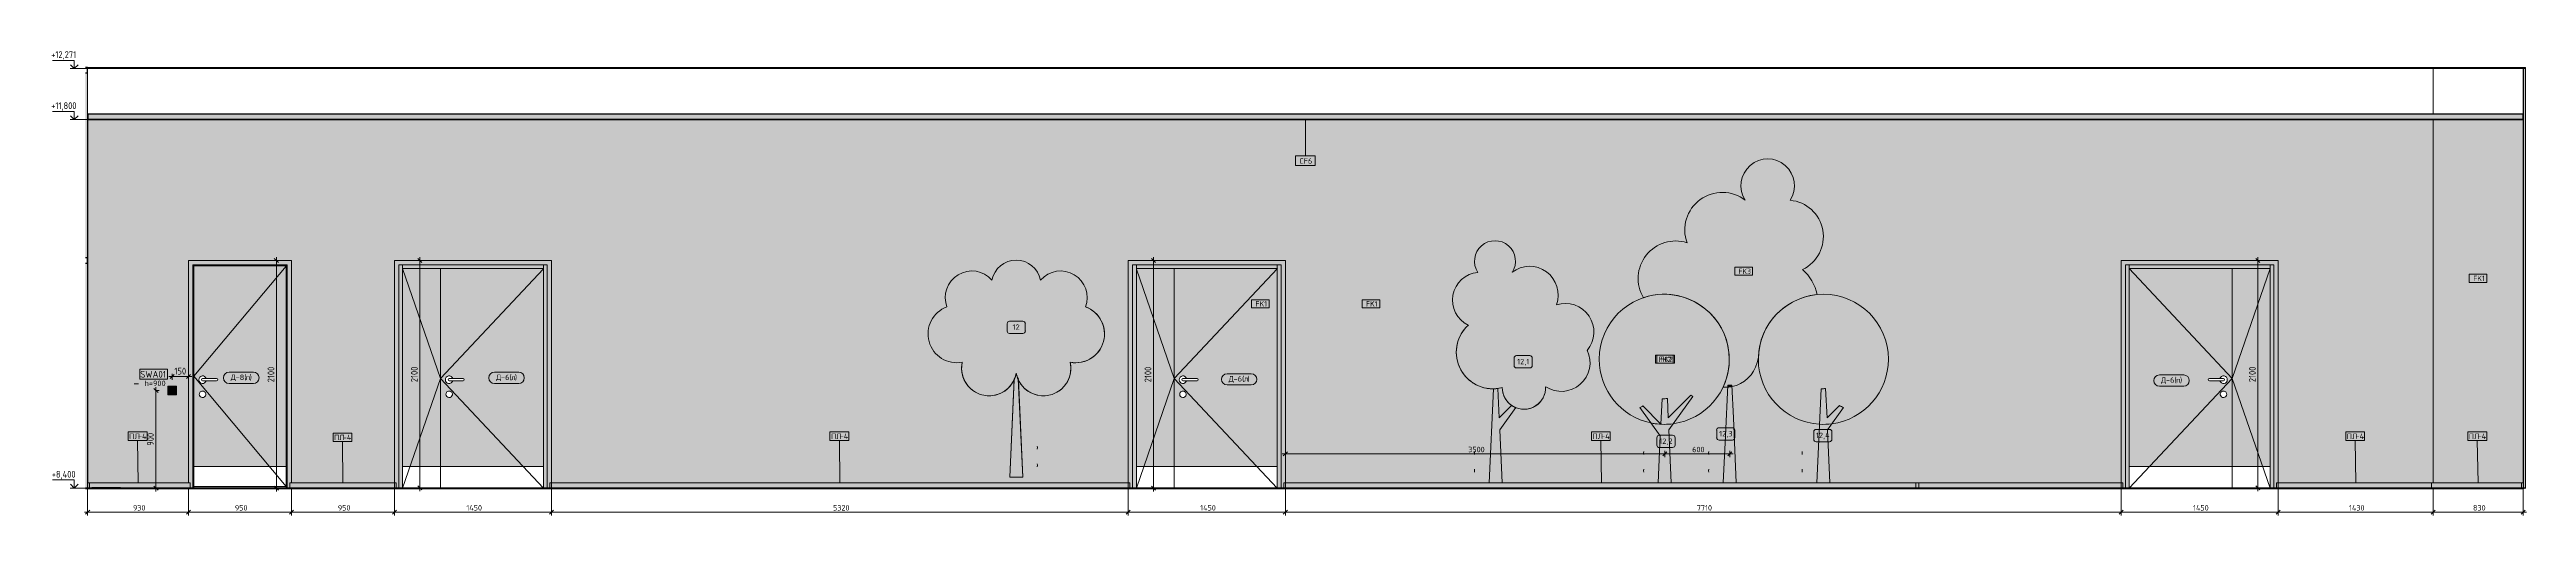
# Model space of a CAD drawing. Header units: millimetres. Extents: x 95091 to 185761, y -1987 to 15323.
# Drawn here: x 130892 to 153744, y 8148 to 12446 of the extents above; entities that cross this region are included whole.
import ezdxf

# ---------------------------------------------------------------- set-up
doc = ezdxf.new("R2010")
doc.units = ezdxf.units.MM
doc.linetypes.add('Штрих', pattern=[158.75, 79.375, -79.375])
for name, color, linetype, lineweight in [('A-ANNO-DIMS', 7, 'Continuous', 9), ('A-ANNO-DIMS-25', 7, 'Continuous', 9), ('A-CLNG-IDEN', 7, 'Continuous', 9), ('A-DETL', 7, 'Continuous', 9), ('A-DOOR', 7, 'Continuous', 9), ('A-DOOR-2', 7, 'Штрих', 9), ('A-DOOR-FRAM-1', 7, 'Continuous', 9), ('A-DOOR-IDEN', 7, 'Continuous', 9), ('A-FLOR', 7, 'Continuous', 9), ('A-GENM', 7, 'Continuous', 9), ('A-GENM-IDEN', 7, 'Continuous', 9), ('A-GLAZ-CWMG', 7, 'Continuous', 9), ('A-GLAZ-CWMG-2', 7, 'Continuous', 30), ('A-WALL-3', 7, 'Continuous', 9), ('A-WALL-IDEN', 7, 'Continuous', 9), ('A-WALL-PATT', 7, 'Continuous', 9), ('E-ELEC-FIXT-IDEN', 7, 'Continuous', 9), ('G-ANNO-DIMS', 7, 'Continuous', 9), ('G-ANNO-DIMS-1', 7, 'Continuous', 20), ('I-FURN-IDEN', 7, 'Continuous', 9), ('I-WALL', 7, 'Continuous', 9), ('Q-SPCQ', 7, 'Continuous', 9), ('S-COLS', 7, 'Continuous', 9), ('Электрические приборы', 7, 'Continuous', 9)]:
    doc.layers.add(name, color=color, linetype=linetype, lineweight=lineweight)
for name, color, linetype, lineweight, true_color in [('A-CLNG-1', 7, 'Continuous', 9, 0x787878), ('A-CLNG-FNSH-1', 7, 'Continuous', 30, 0x3c3c3c), ('A-FLOR-1', 7, 'Continuous', 9, 0x787878), ('A-FLOR-FNSH-1', 7, 'Continuous', 30, 0x3c3c3c), ('A-WALL-4', 7, 'Continuous', 30, 0x3c3c3c), ('A-WALL-FNSH-2', 7, 'Continuous', 30, 0x3c3c3c), ('I-FURN-3', 7, 'Continuous', 9, 0xc0c0c0), ('I-FURN-6', 7, 'Continuous', 9, 0xbec2bc), ('I-FURN-7', 7, 'Continuous', 9, 0xc5c2b6), ('I-FURN-8', 7, 'Continuous', 9, 0xc6c1b9), ('I-FURN-9', 7, 'Continuous', 9, 0xc2c3b7), ('I-WALL-1', 7, 'Continuous', 9, 0x787878), ('Q-SPCQ-1', 1, 'Continuous', 9, 0xff0000)]:
    doc.layers.add(name, color=color, linetype=linetype, lineweight=lineweight, true_color=true_color)
doc.layers.add('I-FURN-4', color=7, linetype='Continuous', lineweight=9, transparency=0.7)
doc.layers.add('I-FURN-5', color=7, linetype='Continuous', lineweight=9, true_color=0xd7c4aa, transparency=0.7)
doc.styles.add('GOST Common_5', font='GOST_Common.ttf', dxfattribs={"width": 0.9, "height": 50})
doc.styles.add('GOST Common_6', font='GOST_Common.ttf', dxfattribs={"height": 50})
doc.styles.add('GOST Common_7', font='GOST_Common.ttf', dxfattribs={"height": 62.5})
doc.styles.add('ISOCPEUR_2', font='isocpeur.ttf', dxfattribs={"width": 0.9, "height": 62.5})
doc.styles.add('ISOCPEUR_3', font='isocpeur.ttf', dxfattribs={"width": 0.9, "height": 50})
doc.dimstyles.new('ISO-2_0_0_9К_Средний_округл2', dxfattribs={"dimscale": 304.8, "dimtxt": 49.799059, "dimasz": 0.123031, "dimexe": 0.098425, "dimexo": 0, "dimgap": 0, "dimtad": 1, "dimdec": 0, "dimrnd": 10, "dimzin": 0, "dimdsep": 46, "dimtxsty": 'ISOCPEUR_3', "dimblk1": 'OBLIQUE', "dimblk2": 'OBLIQUE', "dimsah": 1, "dimcen": 0.09, "dimdle": 0.098425, "dimazin": 0, "dimtfac": 1, "dimtdec": 4, "dimtix": 1, "dimtmove": 0, "dimatfit": 3, "dimfxl": 1, "dimtvp": 1, "dimtolj": 1, "dimtzin": 0, "dimarcsym": 2})
doc.dimstyles.new('ISO-2_5_0_9К_БОЛЬШОЙ_1', dxfattribs={"dimscale": 304.8, "dimtxt": 62.248823, "dimasz": 0.123031, "dimexe": 0.098425, "dimexo": 0.246063, "dimgap": 0, "dimtad": 1, "dimdec": 0, "dimrnd": 10, "dimzin": 0, "dimdsep": 46, "dimtxsty": 'ISOCPEUR_2', "dimblk1": 'OBLIQUE', "dimblk2": 'OBLIQUE', "dimsah": 1, "dimcen": 0.09, "dimdle": 0.098425, "dimazin": 0, "dimtfac": 1, "dimtdec": 4, "dimtix": 1, "dimtmove": 0, "dimatfit": 3, "dimfxl": 1, "dimtvp": 1, "dimtolj": 1, "dimtzin": 0, "dimarcsym": 2})
pattern_1 = [(0, (32567.065, 0), (30.48, 7.62), [2.515, -20.345, 2.515, -20.345, -121.92]), (0, (32567.065, 0), (30.48, 7.62), [-45.72, 2.515, -43.205, 2.515, -20.345, -53.34]), (0, (32567.065, 0), (30.48, 7.62), [-114.3, 2.515, -12.725, 2.515, -35.585]), (120, (32578.495, 3.81), (-21.8391136, 22.5864543), [2.515, -20.345, 2.515, -20.345, -121.92]), (120, (32578.495, 3.81), (-21.8391136, 22.5864543), [-45.72, 2.515, -43.205, 2.515, -20.345, -53.34]), (120, (32578.495, 3.81), (-21.8391136, 22.5864543), [-114.3, 2.515, -12.725, 2.515, -35.585]), (240, (32582.305, 19.05), (-8.6408864, -30.2064543), [2.515, -20.345, 2.515, -20.345, -121.92]), (240, (32582.305, 19.05), (-8.6408864, -30.2064543), [-45.72, 2.515, -43.205, 2.515, -20.345, -53.34]), (240, (32582.305, 19.05), (-8.6408864, -30.2064543), [-114.3, 2.515, -12.725, 2.515, -35.585])]

# ---------------------------------------------------------------- blocks, each defined once
blk = doc.blocks.new('110_Дверь_СКБ_1Ст_Внутренняя1 - Д-8_п_ 950x2100h_охрана 2-32352576-Развертка 3_42-1')
at = {"layer": 'A-DOOR'}
h = blk.add_hatch(color=256, dxfattribs=at)
h.paths.add_polyline_path([(99700, 8600), (100550, 8600), (100550, 10450), (99700, 10450), (99700, 8638)])
h.paths.add_polyline_path([(99778, 9235), (99771, 9237), (99764, 9240), (99758, 9245), (99754, 9251), (99751, 9258), (99750, 9265), (99751, 9272), (99754, 9280), (99758, 9286), (99764, 9290), (99771, 9294), (99778, 9295), (99786, 9294), (99793, 9292), (99799, 9288), (99804, 9282), (99808, 9276), (99810, 9268), (99810, 9261), (99808, 9254), (99804, 9247), (99799, 9242), (99792, 9238), (99785, 9235)])
h.paths.add_polyline_path([(99779, 9365), (99771, 9366), (99762, 9370), (99755, 9376), (99750, 9383), (99746, 9391), (99745, 9400), (99746, 9409), (99750, 9417), (99755, 9425), (99762, 9430), (99771, 9434), (99780, 9435), (99788, 9434), (99797, 9431), (99804, 9425), (99810, 9418), (99814, 9410), (99910, 9410), (99913, 9410), (99915, 9409), (99917, 9407), (99919, 9405), (99920, 9403), (99920, 9400), (99920, 9397), (99919, 9395), (99917, 9393), (99915, 9391), (99913, 9390), (99910, 9390), (99814, 9390), (99810, 9382), (99804, 9375), (99797, 9369), (99788, 9366), (99780, 9365)])
at = {"layer": 'A-DOOR-FRAM-1'}
for points in [[(99690, 8400), (99690, 10460), (100560, 10460), (100560, 8400), (100585, 8400), (100585, 8450), (100600, 8450), (100600, 10500), (99650, 10500), (99650, 8450), (99665, 8450), (99665, 8400)], [(99700, 8400), (99700, 10460), (99690, 10460), (99690, 8400)], [(100106, 10450), (100550, 10450), (100550, 10460), (99700, 10460), (99700, 10450)], [(100560, 8400), (100560, 10460), (100550, 10460), (100550, 8400)], [(100541, 8400), (100550, 8400), (100550, 8414), (99700, 8414), (99700, 8400), (100166, 8400)]]:
    blk.add_hatch(color=256, dxfattribs=at).paths.add_polyline_path(points)
at = {"layer": 'A-DOOR'}
for p, q in [((100550, 10448), (99700, 9432)), ((99700, 9432), (100550, 8414)), ((99910, 9410), (99780, 9410)), ((99780, 9410), (99814, 9410)), ((99780, 9390), (99910, 9390)), ((99814, 9390), (99780, 9390)), ((100550, 8600), (99700, 8600))]:
    blk.add_line(p, q, dxfattribs=at)
for centre, radius, start, end in [((99780, 9400), 35, 16.6015, 180), ((99780, 9400), 35, 180, 343.3985), ((99780, 9400), 10, 90, 270), ((99780, 9400), 10, 90, 270), ((99910, 9400), 10, 270, 90), ((99780, 9265), 30, 351.8301, 180), ((99780, 9265), 30, 180, 351.8301)]:
    blk.add_arc(centre, radius, start, end, dxfattribs=at)
at = {"layer": 'A-DOOR-FRAM-1'}
for p, q in [((99690, 8400), (99690, 10460)), ((99690, 10460), (100560, 10460)), ((99700, 10450), (99700, 10460)), ((99700, 10460), (99700, 8400)), ((99700, 10450), (100550, 10450)), ((100550, 10460), (100550, 10450)), ((100550, 8400), (100550, 10460)), ((100560, 10460), (100560, 8400)), ((100560, 8414), (99690, 8414))]:
    blk.add_line(p, q, dxfattribs=at)
blk = doc.blocks.new('110_Дверь_СКБ_2Ст - Д-6_л__ ДОО_Дв_1450x2100h_Дверь из раздевальной в коридор-32357677-Развертка 3_42-1')
at = {"layer": 'A-DOOR'}
blk.add_hatch(color=256, dxfattribs=at).paths.add_polyline_path([(101625, 8600), (101975, 8600), (101975, 10425), (101625, 10425), (101625, 8881)])
h = blk.add_hatch(color=256, dxfattribs=at)
h.paths.add_polyline_path([(101975, 8600), (102925, 8600), (102925, 10425), (101975, 10425), (101975, 8638)])
h.paths.add_polyline_path([(102053, 9235), (102046, 9237), (102039, 9240), (102033, 9245), (102029, 9251), (102026, 9258), (102025, 9265), (102026, 9272), (102029, 9280), (102033, 9286), (102039, 9290), (102046, 9294), (102053, 9295), (102061, 9294), (102068, 9292), (102074, 9288), (102079, 9282), (102083, 9276), (102085, 9268), (102085, 9261), (102083, 9254), (102079, 9247), (102074, 9242), (102067, 9238), (102060, 9235)])
h.paths.add_polyline_path([(102054, 9365), (102046, 9366), (102037, 9370), (102030, 9375), (102025, 9383), (102021, 9391), (102020, 9400), (102021, 9409), (102025, 9417), (102030, 9425), (102037, 9430), (102046, 9434), (102055, 9435), (102063, 9434), (102072, 9431), (102079, 9425), (102085, 9418), (102089, 9410), (102185, 9410), (102188, 9410), (102190, 9409), (102192, 9407), (102194, 9405), (102195, 9403), (102195, 9400), (102195, 9397), (102194, 9395), (102192, 9393), (102190, 9391), (102188, 9390), (102185, 9390), (102089, 9390), (102085, 9382), (102079, 9375), (102072, 9369), (102063, 9366), (102055, 9365)])
at = {"layer": 'A-DOOR-FRAM-1'}
for points in [[(101590, 8400), (101590, 10460), (102960, 10460), (102960, 8400), (102985, 8400), (102985, 8450), (103000, 8450), (103000, 10500), (101550, 10500), (101550, 8450), (101565, 8450), (101565, 8400)], [(101604, 8400), (101604, 8402), (101625, 8402), (101625, 10460), (101590, 10460), (101590, 8400)], [(101713, 10425), (102925, 10425), (102925, 10460), (101625, 10460), (101625, 10425)], [(102945, 8400), (102960, 8400), (102960, 10460), (102925, 10460), (102925, 8402), (102945, 8402)]]:
    blk.add_hatch(color=256, dxfattribs=at).paths.add_polyline_path(points)
at = {"layer": 'A-DOOR'}
for p, q in [((101975, 10425), (101625, 10425)), ((101625, 8600), (101625, 10425)), ((102925, 10425), (101975, 10425)), ((101975, 8600), (101975, 10425)), ((101975, 10425), (101975, 8600)), ((102925, 10425), (102925, 8600)), ((102185, 9410), (102055, 9410)), ((102055, 9410), (102089, 9410)), ((102055, 9390), (102185, 9390)), ((102089, 9390), (102055, 9390)), ((101975, 8600), (101625, 8600)), ((101625, 8600), (101625, 8402)), ((101975, 8600), (102925, 8600)), ((101975, 8600), (101975, 8402)), ((101975, 8402), (101975, 8600)), ((102925, 8600), (102925, 8402))]:
    blk.add_line(p, q, dxfattribs=at)
for centre, radius, start, end in [((102055, 9400), 35, 16.6015, 180), ((102055, 9400), 35, 180, 343.3985), ((102055, 9400), 10, 90, 270), ((102055, 9400), 10, 90, 270), ((102185, 9400), 10, 270, 90), ((102055, 9265), 30, 351.8301, 180), ((102055, 9265), 30, 180, 351.8301)]:
    blk.add_arc(centre, radius, start, end, dxfattribs=at)
at = {"layer": 'A-DOOR-2'}
for p, q in [((103000, 10500), (101550, 10500)), ((101550, 8400), (101550, 10500)), ((103000, 10500), (101550, 10500)), ((101550, 8400), (101550, 10500)), ((103000, 8400), (103000, 10500)), ((103000, 8400), (103000, 10500))]:
    blk.add_line(p, q, dxfattribs=at)
at = {"layer": 'A-DOOR-FRAM-1'}
for p, q in [((101590, 8400), (101590, 10460)), ((101590, 10460), (102960, 10460)), ((101625, 10425), (101625, 10460)), ((101625, 10460), (101625, 8600)), ((102925, 10425), (101625, 10425)), ((102925, 10460), (102925, 10425)), ((102925, 10460), (102925, 8600)), ((102960, 10460), (102960, 8400))]:
    blk.add_line(p, q, dxfattribs=at)
blk = doc.blocks.new('Плинтус - Плинтус светлый _сад_-33412388-Развертка 3_42-1')
at = {"layer": 'A-GENM'}
for p, q in [((98721, 8450), (98736, 8450)), ((98736, 8450), (98736, 8402))]:
    blk.add_line(p, q, dxfattribs=at)
blk = doc.blocks.new('Плинтус - Плинтус светлый _сад_-33412389-Развертка 3_42-1')
at = {"layer": 'A-GENM'}
blk.add_hatch(color=256, dxfattribs=at).paths.add_polyline_path([(99579, 8400), (99665, 8400), (99665, 8450), (98736, 8450), (98736, 8402), (99505, 8402), (99505, 8400)])
for p in [(98736, 8450), (99665, 8400)]:
    blk.add_line(p, (99665, 8450), dxfattribs=at)
blk = doc.blocks.new('Плинтус - Плинтус светлый _сад_-33412390-Развертка 3_42-1')
at = {"layer": 'A-GENM'}
blk.add_hatch(color=256, dxfattribs=at).paths.add_polyline_path([(108328, 8400), (108335, 8400), (108335, 8450), (102985, 8450), (102985, 8400), (108320, 8400)])
for p, q in [((102985, 8450), (108335, 8450)), ((102985, 8450), (102985, 8400)), ((108335, 8400), (108335, 8450))]:
    blk.add_line(p, q, dxfattribs=at)
blk = doc.blocks.new('Плинтус - Плинтус светлый _сад_-33412391-Развертка 3_42-1')
at = {"layer": 'A-GENM'}
blk.add_hatch(color=256, dxfattribs=at).paths.add_polyline_path([(113330, 8400), (115615, 8400), (115615, 8450), (109755, 8450), (109755, 8400), (113275, 8400)])
for p, q in [((109755, 8450), (111650, 8450)), ((109755, 8450), (109755, 8400)), ((111650, 8450), (111770, 8450)), ((111770, 8450), (113210, 8450)), ((113210, 8450), (113330, 8450)), ((113330, 8450), (113810, 8450)), ((113810, 8450), (113930, 8450)), ((113930, 8450), (114674, 8450)), ((114674, 8450), (114794, 8450)), ((114794, 8450), (115615, 8450)), ((115615, 8400), (115615, 8450))]:
    blk.add_line(p, q, dxfattribs=at)
blk = doc.blocks.new('Плинтус - Плинтус светлый _сад_-33412392-Развертка 3_42-1')
at = {"layer": 'A-GENM'}
blk.add_hatch(color=256, dxfattribs=at).paths.add_polyline_path([(117429, 8400), (117495, 8400), (117495, 8450), (115615, 8450), (115615, 8400), (117385, 8400)])
for p, q in [((115585, 8450), (117495, 8450)), ((115585, 8450), (115585, 8400)), ((117495, 8400), (117495, 8450))]:
    blk.add_line(p, q, dxfattribs=at)
blk = doc.blocks.new('Плинтус - Плинтус светлый _сад_-33412393-Развертка 3_42-1')
at = {"layer": 'A-GENM'}
blk.add_hatch(color=256, dxfattribs=at).paths.add_polyline_path([(119803, 8400), (120344, 8400), (120344, 8450), (118915, 8450), (118915, 8400), (119100, 8400)])
for q in [(120344, 8450), (118915, 8400)]:
    blk.add_line((118915, 8450), q, dxfattribs=at)
blk = doc.blocks.new('Плинтус - Плинтус светлый _сад_-33412394-Развертка 3_42-1')
at = {"layer": 'A-GENM'}
blk.add_line((120344, 8400), (120344, 8450), dxfattribs=at)
blk = doc.blocks.new('Плинтус - Плинтус светлый _сад_-33412395-Развертка 3_42-1')
at = {"layer": 'A-GENM'}
blk.add_hatch(color=256, dxfattribs=at).paths.add_polyline_path([(120859, 8400), (121174, 8400), (121174, 8450), (120344, 8450), (120344, 8400), (120507, 8400)])
for q in [(121174, 8450), (120344, 8400)]:
    blk.add_line((120344, 8450), q, dxfattribs=at)
blk = doc.blocks.new('Плинтус - Плинтус светлый _сад_-33412396-Развертка 3_42-1')
at = {"layer": 'A-GENM'}
for p, q in [((121189, 8450), (121174, 8450)), ((121174, 8450), (121174, 8400)), ((121174, 8400), (121189, 8400)), ((121189, 8400), (121189, 8450))]:
    blk.add_line(p, q, dxfattribs=at)
blk = doc.blocks.new('Плинтус - Плинтус светлый _сад_-33412427-Развертка 3_42-1')
at = {"layer": 'A-GENM'}
blk.add_hatch(color=256, dxfattribs=at).paths.add_polyline_path([(100810, 8400), (101565, 8400), (101565, 8450), (100585, 8450), (100585, 8400), (100600, 8400)])
for p, q in [((100585, 8450), (101565, 8450)), ((100585, 8450), (100585, 8400)), ((101565, 8400), (101565, 8450))]:
    blk.add_line(p, q, dxfattribs=at)
blk = doc.blocks.new('Switch1 - Svitch х1-27745830-Развертка 3_42-1')
at = {"layer": 'Электрические приборы'}
h = blk.add_hatch(color=256, dxfattribs=at)
h.paths.add_polyline_path([(99459, 9259), (99541, 9259), (99541, 9341), (99459, 9341), (99459, 9262)])
h.paths.add_polyline_path([(99540, 9260), (99460, 9260), (99460, 9340), (99540, 9340), (99540, 9262)])
h = blk.add_hatch(color=256, dxfattribs=at)
h.paths.add_polyline_path([(99527, 9262), (99538, 9262), (99538, 9338), (99462, 9338), (99462, 9262), (99473, 9262)])
h.paths.add_polyline_path([(99528, 9272), (99472, 9272), (99472, 9328), (99528, 9328), (99528, 9273)])
h.paths.add_polyline_path([(99527, 9273), (99527, 9327), (99473, 9327), (99473, 9273)])
for p, q in [((99459, 9341), (99459, 9259)), ((99541, 9341), (99459, 9341)), ((99459, 9259), (99541, 9259)), ((99460, 9340), (99540, 9340)), ((99460, 9260), (99460, 9340)), ((99540, 9260), (99460, 9260)), ((99462, 9338), (99462, 9262)), ((99538, 9338), (99462, 9338)), ((99462, 9262), (99538, 9262)), ((99472, 9328), (99528, 9328)), ((99472, 9272), (99472, 9328)), ((99528, 9272), (99472, 9272)), ((99473, 9327), (99473, 9273)), ((99527, 9327), (99473, 9327)), ((99473, 9273), (99527, 9273)), ((99527, 9273), (99527, 9327)), ((99528, 9328), (99528, 9272)), ((99538, 9262), (99538, 9338)), ((99540, 9340), (99540, 9260)), ((99541, 9259), (99541, 9341))]:
    blk.add_line(p, q, dxfattribs=at)
blk = doc.blocks.new('Дистанционный пожарный извещатель - Монтируемые на перекрытии-30348713-Развертка 3_42-1')
at = {"layer": 'Q-SPCQ'}
for p, q in [((99154, 9362), (99148, 9362)), ((99154, 9362), (99184, 9362)), ((99171, 9362), (99154, 9362)), ((99184, 9362), (99171, 9362)), ((99184, 9362), (99189, 9362))]:
    blk.add_line(p, q, dxfattribs=at)
blk = doc.blocks.new('Дерево_ декор - Дерево_ декор-30717852-Развертка 3_42-1')
at = {"layer": 'I-FURN-4'}
blk.add_hatch(color=256, dxfattribs=at).paths.add_polyline_path([(107041, 9251), (107068, 9253), (107094, 9257), (107120, 9265), (107145, 9275), (107169, 9288), (107191, 9303), (107212, 9321), (107230, 9340), (107247, 9362), (107261, 9385), (107268, 9399), (107268, 9408), (107280, 9435), (107287, 9461), (107294, 9434), (107306, 9408), (107307, 9399), (107313, 9385), (107327, 9362), (107344, 9340), (107362, 9321), (107383, 9303), (107405, 9288), (107429, 9275), (107454, 9265), (107480, 9257), (107506, 9253), (107533, 9251), (107560, 9252), (107587, 9256), (107613, 9263), (107638, 9272), (107663, 9284), (107685, 9299), (107706, 9316), (107725, 9335), (107742, 9356), (107757, 9378), (107769, 9402), (107779, 9427), (107786, 9454), (107790, 9480), (107791, 9507), (107789, 9534), (107785, 9561), (107813, 9557), (107841, 9556), (107869, 9558), (107897, 9563), (107926, 9572), (107952, 9583), (107977, 9597), (108000, 9614), (108021, 9632), (108040, 9653), (108057, 9676), (108071, 9700), (108083, 9726), (108091, 9751), (108097, 9778), (108100, 9806), (108100, 9835), (108097, 9863), (108091, 9890), (108083, 9917), (108071, 9943), (108057, 9967), (108040, 9990), (108021, 10011), (108000, 10030), (107977, 10046), (107952, 10060), (107926, 10071), (107934, 10096), (107939, 10122), (107941, 10148), (107941, 10174), (107938, 10200), (107932, 10226), (107923, 10250), (107912, 10274), (107898, 10296), (107882, 10317), (107862, 10338), (107844, 10353), (107822, 10368), (107799, 10380), (107775, 10390), (107749, 10397), (107724, 10401), (107697, 10402), (107671, 10401), (107645, 10397), (107620, 10390), (107596, 10381), (107572, 10369), (107550, 10355), (107530, 10338), (107512, 10319), (107505, 10345), (107496, 10369), (107483, 10392), (107469, 10414), (107451, 10433), (107432, 10451), (107411, 10466), (107388, 10479), (107364, 10490), (107339, 10497), (107313, 10501), (107287, 10503), (107261, 10501), (107235, 10497), (107210, 10490), (107186, 10479), (107163, 10466), (107141, 10450), (107123, 10433), (107106, 10414), (107091, 10392), (107079, 10369), (107069, 10345), (107063, 10319), (107044, 10338), (107024, 10355), (107002, 10369), (106979, 10381), (106954, 10390), (106929, 10397), (106903, 10401), (106877, 10402), (106851, 10401), (106825, 10397), (106800, 10390), (106775, 10380), (106752, 10368), (106730, 10353), (106710, 10336), (106692, 10317), (106676, 10296), (106662, 10274), (106651, 10250), (106642, 10226), (106636, 10200), (106633, 10174), (106633, 10148), (106635, 10122), (106641, 10095), (106648, 10071), (106622, 10060), (106597, 10046), (106574, 10030), (106553, 10011), (106534, 9990), (106517, 9967), (106503, 9943), (106492, 9917), (106483, 9890), (106477, 9863), (106474, 9835), (106474, 9806), (106477, 9778), (106483, 9751), (106492, 9724), (106504, 9698), (106519, 9674), (106536, 9651), (106555, 9630), (106576, 9612), (106599, 9596), (106624, 9582), (106650, 9571), (106677, 9563), (106705, 9558), (106733, 9556), (106762, 9557), (106790, 9561), (106785, 9534), (106783, 9507), (106785, 9480), (106789, 9454), (106795, 9427), (106805, 9402), (106817, 9378), (106832, 9356), (106849, 9335), (106868, 9316), (106889, 9299), (106912, 9284), (106936, 9272), (106961, 9263), (106987, 9256), (107014, 9252)])
h = blk.add_hatch(color=256, dxfattribs=at)
h.paths.add_polyline_path([(107268, 9399), (107272, 9409), (107281, 9435), (107287, 9461), (107280, 9434), (107268, 9408)])
h.paths.add_polyline_path([(107307, 9399), (107306, 9408), (107306, 9400)])
h.paths.add_polyline_path([(107306, 9408), (107294, 9435), (107287, 9461), (107294, 9433), (107303, 9408)])
at = {"layer": 'I-FURN-5'}
for points in [[(107227, 8500), (107347, 8500), (107307, 9399), (107302, 9409), (107293, 9435), (107287, 9461), (107281, 9434), (107272, 9408), (107268, 9399), (107228, 8516)], [(107306, 9400), (107306, 9408), (107303, 9408)]]:
    blk.add_hatch(color=256, dxfattribs=at).paths.add_polyline_path(points)
at = {"layer": 'I-FURN-3'}
for p, q in [((107268, 9408), (107227, 8500)), ((107347, 8500), (107306, 9408)), ((107481, 8787), (107483, 8773)), ((107483, 8773), (107481, 8759)), ((107227, 8500), (107287, 8500)), ((107287, 8500), (107347, 8500)), ((107481, 8624), (107483, 8610)), ((107483, 8610), (107481, 8596))]:
    blk.add_line(p, q, dxfattribs=at)
for centre, radius, start, end in [((106878, 10157), 246, 41.4157, 200.4473), ((107287, 10274), 229, 11.4911, 168.5089), ((107696, 10157), 246, 339.5527, 138.5843), ((106739, 9822), 266, 110.089, 280.911), ((107835, 9822), 266, 259.089, 69.911), ((107037, 9505), 254, 167.2242, 350.0999), ((107125, 9489), 165, 330.3533, 350.0999), ((107537, 9505), 254, 189.9001, 12.7758), ((107450, 9489), 165, 189.9001, 209.6467)]:
    blk.add_arc(centre, radius, start, end, dxfattribs=at)
at = {"layer": 'I-FURN-6'}
for centre, radius, start, end in [((106878, 10157), 246, 41.4157, 200.4473), ((107287, 10274), 229, 11.4911, 168.5089), ((107696, 10157), 246, 339.5527, 138.5843), ((106739, 9822), 266, 110.089, 280.911), ((107835, 9822), 266, 63.8102, 69.911), ((107835, 9822), 266, 27.2055, 63.8102), ((107835, 9822), 266, 350.6008, 27.2055), ((107835, 9822), 266, 259.089, 350.6008), ((107037, 9505), 254, 167.2242, 335.4188), ((107537, 9505), 254, 204.5812, 12.7758)]:
    blk.add_arc(centre, radius, start, end, dxfattribs=at)
at = {"layer": 'I-FURN-7'}
for p, q in [((107268, 9399), (107268, 9408)), ((107306, 9408), (107307, 9399))]:
    blk.add_line(p, q, dxfattribs=at)
for centre, radius, start, end in [((107037, 9505), 254, 335.4188, 350.0999), ((107125, 9489), 165, 330.3533, 350.0999), ((107537, 9505), 254, 189.9001, 204.5812), ((107450, 9489), 165, 189.9001, 209.6467)]:
    blk.add_arc(centre, radius, start, end, dxfattribs=at)
at = {"layer": 'I-FURN-8'}
for p, q in [((107227, 8500), (107268, 9399)), ((107307, 9399), (107347, 8500)), ((107287, 8500), (107227, 8500)), ((107347, 8500), (107287, 8500))]:
    blk.add_line(p, q, dxfattribs=at)
blk = doc.blocks.new('Дервево_ ствол_ декор 3 - Дервево_ ствол_ декор 3-30727125-Развертка 3_42-1')
at = {"layer": 'I-FURN-5'}
for points in [[(113266, 8988), (113308, 8990), (113348, 8994), (113530, 9245), (113521, 9251), (113511, 9257), (113303, 9049), (113295, 9228), (113270, 9225), (113245, 9224), (113234, 8991), (113067, 9158), (113054, 9150), (113041, 9142), (113143, 9001), (113180, 8994), (113223, 8990), (113237, 8989)], [(113210, 8450), (113330, 8450), (113308, 8939), (113348, 8994), (113306, 8990), (113266, 8988), (113219, 8990), (113180, 8994), (113143, 9001), (113229, 8882), (113229, 8881)]]:
    blk.add_hatch(color=256, dxfattribs=at).paths.add_polyline_path(points)
at = {"layer": 'I-FURN-3'}
for p, q in [((113041, 9142), (113229, 8882)), ((113234, 8991), (113067, 9158)), ((113245, 9224), (113234, 8991)), ((113303, 9049), (113295, 9228)), ((113511, 9257), (113303, 9049)), ((113308, 8939), (113530, 9245)), ((113330, 8450), (113308, 8939)), ((113076, 8737), (113075, 8723)), ((113075, 8723), (113076, 8709)), ((113229, 8882), (113210, 8450)), ((113076, 8574), (113075, 8560)), ((113075, 8560), (113076, 8546)), ((113210, 8450), (113270, 8450)), ((113270, 8450), (113330, 8450))]:
    blk.add_line(p, q, dxfattribs=at)
for centre, radius, start, end in [((112953, 9322), 200, 296.0763, 304.9876), ((113248, 9562), 338, 269.5158, 278.0436), ((113627, 9420), 200, 234.6435, 241.0588)]:
    blk.add_arc(centre, radius, start, end, dxfattribs=at)
at = {"layer": 'I-FURN-8'}
for p, q in [((113229, 8882), (113041, 9142)), ((113067, 9158), (113234, 8991)), ((113234, 8991), (113245, 9224)), ((113295, 9228), (113303, 9049)), ((113303, 9049), (113511, 9257)), ((113530, 9245), (113308, 8939)), ((113308, 8939), (113330, 8450)), ((113210, 8450), (113229, 8882))]:
    blk.add_line(p, q, dxfattribs=at)
for centre, radius, start, end in [((112953, 9322), 200, 296.0763, 304.9876), ((113248, 9562), 338, 269.5158, 278.0436), ((113627, 9420), 200, 234.6435, 241.0588)]:
    blk.add_arc(centre, radius, start, end, dxfattribs=at)
blk = doc.blocks.new('Дервево_ ствол_ декор 4 - Дервево_ ствол_ декор 4-30727129-Развертка 3_42-1')
at = {"layer": 'I-FURN-5'}
for points in [[(113810, 8450), (113930, 8450), (113890, 9337), (113868, 9333), (113850, 9331), (113828, 8844)], [(113850, 9331), (113868, 9333), (113890, 9337), (113890, 9350), (113851, 9350), (113850, 9333)]]:
    blk.add_hatch(color=256, dxfattribs=at).paths.add_polyline_path(points)
at = {"layer": 'I-FURN-3'}
for p, q in [((113851, 9350), (113829, 8882)), ((113890, 9350), (113851, 9350)), ((113903, 9049), (113890, 9350)), ((113930, 8450), (113903, 9049)), ((113676, 8737), (113675, 8723)), ((113675, 8723), (113676, 8709)), ((113829, 8882), (113810, 8450)), ((113676, 8574), (113675, 8560)), ((113675, 8560), (113676, 8546)), ((113810, 8450), (113870, 8450)), ((113870, 8450), (113930, 8450))]:
    blk.add_line(p, q, dxfattribs=at)
at = {"layer": 'I-FURN-8'}
for p, q in [((113829, 8882), (113851, 9350)), ((113851, 9350), (113890, 9350)), ((113890, 9350), (113903, 9049)), ((113903, 9049), (113930, 8450)), ((113810, 8450), (113829, 8882))]:
    blk.add_line(p, q, dxfattribs=at)
blk = doc.blocks.new('Прямоугольный импост - Импост структурный с накладкой - 160мм Темный-32349419-Развертка 3_42-1')
at = {"layer": 'A-GLAZ-CWMG'}
blk.add_hatch(color=256, dxfattribs=at).paths.add_polyline_path([(98700, 10525), (98720, 10525), (98720, 12230), (98699, 12230), (98699, 10525)])
blk.add_line((98720, 10525), (98720, 12230), dxfattribs=at)
blk = doc.blocks.new('Прямоугольный импост - Импост структурный с накладкой - 160мм Темный-32348142-Развертка 3_42-1')
at = {"layer": 'A-GLAZ-CWMG'}
blk.add_hatch(color=256, dxfattribs=at).paths.add_polyline_path([(98699, 8402), (98720, 8402), (98720, 10475), (98699, 10475), (98699, 8411)])
blk.add_line((98720, 8402), (98720, 10475), dxfattribs=at)
blk = doc.blocks.new('Прямоугольный импост - Импост структурный с накладкой - 160мм Темный-31920698-Развертка 3_42-1')
at = {"layer": 'A-GLAZ-CWMG-2'}
for p, q in [((98720, 10525), (98699, 10525)), ((98720, 10475), (98720, 10525)), ((98699, 10475), (98720, 10475))]:
    blk.add_line(p, q, dxfattribs=at)
blk = doc.blocks.new('Прямоугольный импост - Импост структурный с накладкой - 160мм Темный-31920696-Развертка 3_42-1')
at = {"layer": 'A-GLAZ-CWMG-2'}
for p, q in [((98720, 12280), (98699, 12280)), ((98699, 12230), (98720, 12230)), ((98720, 12230), (98720, 12280))]:
    blk.add_line(p, q, dxfattribs=at)
blk = doc.blocks.new('110_Дверь_СКБ_2Ст - Д-6_п__ ДОО_Дв_1450x2100h_Дверь из раздевальной в коридор-32358047-Развертка 3_42-1')
at = {"layer": 'A-DOOR'}
h = blk.add_hatch(color=256, dxfattribs=at)
h.paths.add_polyline_path([(117555, 8600), (118505, 8600), (118505, 10425), (117555, 10425), (117555, 8638)])
h.paths.add_polyline_path([(118428, 9235), (118420, 9235), (118413, 9238), (118407, 9242), (118401, 9247), (118398, 9254), (118396, 9261), (118396, 9269), (118397, 9276), (118401, 9283), (118406, 9288), (118412, 9292), (118420, 9294), (118427, 9295), (118435, 9294), (118441, 9290), (118447, 9286), (118452, 9280), (118454, 9272), (118455, 9265), (118454, 9258), (118452, 9251), (118447, 9245), (118442, 9240), (118435, 9237), (118430, 9235)])
h.paths.add_polyline_path([(118426, 9365), (118416, 9366), (118409, 9369), (118401, 9375), (118396, 9382), (118392, 9390), (118295, 9390), (118293, 9390), (118290, 9391), (118288, 9393), (118287, 9395), (118286, 9397), (118285, 9400), (118286, 9403), (118287, 9405), (118288, 9407), (118290, 9409), (118293, 9410), (118295, 9410), (118392, 9410), (118396, 9418), (118401, 9425), (118409, 9431), (118417, 9434), (118426, 9435), (118435, 9434), (118443, 9430), (118450, 9425), (118456, 9417), (118459, 9409), (118460, 9400), (118459, 9391), (118456, 9383), (118450, 9375), (118443, 9370), (118435, 9366), (118428, 9365)])
blk.add_hatch(color=256, dxfattribs=at).paths.add_polyline_path([(118855, 8600), (118855, 10425), (118505, 10425), (118505, 8600), (118748, 8600)])
at = {"layer": 'A-DOOR-FRAM-1'}
for points in [[(117495, 8400), (117520, 8400), (117520, 10460), (118890, 10460), (118890, 8400), (118915, 8400), (118915, 8450), (118930, 8450), (118930, 10500), (117480, 10500), (117480, 8450), (117495, 8450), (117495, 8400)], [(117520, 8400), (117531, 8400), (117531, 8402), (117555, 8402), (117555, 10460), (117520, 10460), (117520, 8402)], [(118834, 10425), (118855, 10425), (118855, 10460), (117555, 10460), (117555, 10425), (118820, 10425)], [(118890, 8400), (118890, 10460), (118855, 10460), (118855, 8402), (118872, 8402), (118872, 8400)]]:
    blk.add_hatch(color=256, dxfattribs=at).paths.add_polyline_path(points)
at = {"layer": 'A-DOOR'}
for p, q in [((118505, 10425), (117555, 10425)), ((117555, 8600), (117555, 10425)), ((118505, 10425), (118505, 8600)), ((118855, 10425), (118505, 10425)), ((118505, 8600), (118505, 10425)), ((118855, 10425), (118855, 8600)), ((118295, 9410), (118425, 9410)), ((118425, 9390), (118295, 9390)), ((118425, 9410), (118392, 9410)), ((118392, 9390), (118425, 9390)), ((117555, 8600), (118505, 8600)), ((117555, 8402), (117555, 8600)), ((118505, 8402), (118505, 8600)), ((118855, 8600), (118505, 8600)), ((118505, 8600), (118505, 8402)), ((118855, 8402), (118855, 8600))]:
    blk.add_line(p, q, dxfattribs=at)
for centre, radius, start, end in [((118295, 9400), 10, 90, 270), ((118425, 9400), 35, 0, 163.3985), ((118425, 9400), 35, 196.6015, 0), ((118425, 9400), 10, 270, 90), ((118425, 9400), 10, 270, 90), ((118425, 9265), 30, 0, 188.1699), ((118425, 9265), 30, 188.1699, 0)]:
    blk.add_arc(centre, radius, start, end, dxfattribs=at)
at = {"layer": 'A-DOOR-2'}
for p, q in [((117480, 10500), (118930, 10500)), ((117480, 8400), (117480, 10500)), ((117480, 10500), (118930, 10500)), ((117480, 8400), (117480, 10500)), ((118930, 8400), (118930, 10500)), ((118930, 8400), (118930, 10500))]:
    blk.add_line(p, q, dxfattribs=at)
at = {"layer": 'A-DOOR-FRAM-1'}
for p, q in [((117520, 8400), (117520, 10460)), ((117520, 10460), (118890, 10460)), ((117555, 10425), (117555, 10460)), ((117555, 8600), (117555, 10460)), ((118855, 10425), (117555, 10425)), ((118855, 10460), (118855, 10425)), ((118855, 8600), (118855, 10460)), ((118890, 10460), (118890, 8400))]:
    blk.add_line(p, q, dxfattribs=at)
blk = doc.blocks.new('Дерево_ декор 2 - Дерево_ декор 2-30725407-Развертка 3_42-1')
at = {"layer": 'I-FURN-4'}
blk.add_hatch(color=256, dxfattribs=at).paths.add_polyline_path([(111976, 9127), (112000, 9129), (112024, 9134), (112047, 9142), (112069, 9152), (112090, 9166), (112109, 9181), (112125, 9199), (112140, 9219), (112152, 9240), (112161, 9263), (112167, 9287), (112171, 9311), (112171, 9335), (112196, 9321), (112222, 9309), (112249, 9301), (112277, 9295), (112306, 9292), (112335, 9292), (112363, 9296), (112391, 9302), (112418, 9312), (112444, 9324), (112468, 9340), (112491, 9357), (112511, 9377), (112529, 9399), (112545, 9423), (112558, 9449), (112568, 9475), (112575, 9503), (112579, 9532), (112581, 9560), (112579, 9589), (112573, 9617), (112565, 9644), (112554, 9671), (112572, 9695), (112586, 9718), (112598, 9744), (112607, 9770), (112613, 9798), (112616, 9826), (112616, 9855), (112613, 9883), (112606, 9912), (112598, 9937), (112586, 9963), (112571, 9988), (112554, 10010), (112535, 10031), (112513, 10049), (112490, 10065), (112465, 10079), (112439, 10090), (112412, 10098), (112384, 10102), (112355, 10104), (112327, 10103), (112299, 10099), (112272, 10092), (112280, 10119), (112285, 10147), (112287, 10175), (112287, 10203), (112283, 10231), (112276, 10259), (112266, 10286), (112254, 10311), (112239, 10335), (112221, 10357), (112201, 10377), (112179, 10395), (112155, 10411), (112130, 10424), (112103, 10434), (112076, 10441), (112048, 10445), (112020, 10446), (111991, 10444), (111963, 10439), (111936, 10431), (111910, 10420), (111883, 10406), (111862, 10391), (111874, 10411), (111883, 10433), (111889, 10456), (111892, 10480), (111892, 10504), (111889, 10527), (111883, 10551), (111875, 10573), (111864, 10594), (111850, 10613), (111833, 10630), (111815, 10646), (111795, 10658), (111774, 10669), (111751, 10676), (111728, 10681), (111704, 10682), (111680, 10681), (111657, 10676), (111634, 10669), (111613, 10658), (111592, 10646), (111574, 10630), (111558, 10613), (111544, 10594), (111533, 10573), (111524, 10551), (111518, 10527), (111516, 10504), (111516, 10480), (111519, 10456), (111525, 10433), (111534, 10411), (111546, 10391), (111518, 10387), (111491, 10380), (111465, 10370), (111440, 10357), (111417, 10342), (111395, 10325), (111376, 10305), (111359, 10283), (111344, 10259), (111332, 10234), (111322, 10208), (111316, 10181), (111312, 10153), (111312, 10125), (111314, 10098), (111320, 10070), (111329, 10044), (111340, 10018), (111354, 9994), (111370, 9972), (111389, 9951), (111410, 9933), (111435, 9916), (111458, 9904), (111435, 9881), (111414, 9856), (111396, 9830), (111381, 9802), (111368, 9772), (111358, 9741), (111351, 9710), (111348, 9678), (111347, 9646), (111349, 9614), (111354, 9582), (111363, 9551), (111374, 9521), (111388, 9492), (111405, 9465), (111424, 9439), (111445, 9415), (111469, 9393), (111495, 9374), (111522, 9357), (111551, 9343), (111581, 9332), (111612, 9323), (111644, 9318), (111676, 9316), (111710, 9317), (111740, 9320), (111771, 9327), (111773, 9302), (111777, 9278), (111785, 9255), (111795, 9233), (111808, 9212), (111823, 9193), (111841, 9176), (111860, 9161), (111876, 9152), (111882, 9148), (111887, 9146), (111904, 9139), (111927, 9132), (111951, 9128)])
at = {"layer": 'I-FURN-5'}
blk.add_hatch(color=256, dxfattribs=at).paths.add_polyline_path([(111650, 8450), (111770, 8450), (111748, 8939), (111895, 9142), (111874, 9152), (111857, 9163), (111743, 9049), (111731, 9319), (111706, 9316), (111689, 9316), (111669, 8881)])
at = {"layer": 'I-FURN-3'}
for p, q in [((111689, 9316), (111650, 8450)), ((111743, 9049), (111731, 9319)), ((111857, 9163), (111743, 9049)), ((111748, 8939), (111895, 9142)), ((111770, 8450), (111748, 8939)), ((111516, 8737), (111515, 8723)), ((111515, 8723), (111516, 8709)), ((111516, 8574), (111515, 8560)), ((111515, 8560), (111516, 8546)), ((111650, 8450), (111710, 8450)), ((111710, 8450), (111770, 8450))]:
    blk.add_line(p, q, dxfattribs=at)
for centre, radius, start, end in [((111704, 10493), 189, 326.9514, 213.0486), ((111568, 10135), 256, 95, 244.475), ((112023, 10182), 264, 340, 127.7678), ((112352, 9840), 264, 320, 107.7678), ((111685, 9654), 338, 132.2135, 284.8805), ((112317, 9556), 264, 236.5894, 25.8162), ((111685, 9654), 338, 270.72, 277.8572), ((111971, 9327), 200, 180, 2.4492), ((111971, 9327), 200, 235.1493, 247.6496)]:
    blk.add_arc(centre, radius, start, end, dxfattribs=at)
at = {"layer": 'I-FURN-6'}
for centre, radius, start, end in [((111704, 10493), 189, 326.9514, 213.0486), ((111568, 10135), 256, 95, 244.475), ((112023, 10182), 264, 340, 127.7678), ((112352, 9840), 264, 320, 107.7678), ((111685, 9654), 338, 132.2135, 273.5696), ((112317, 9556), 264, 236.5894, 25.8162), ((111685, 9654), 338, 274.0972, 284.8805), ((111971, 9327), 200, 180, 235.6765), ((111971, 9327), 200, 238.0344, 242.3453), ((111971, 9327), 200, 245.0008, 2.4492)]:
    blk.add_arc(centre, radius, start, end, dxfattribs=at)
at = {"layer": 'I-FURN-7'}
for start, end in [(273.5696, 274.0972), (273.5699, 273.9684), (273.9691, 274.0969)]:
    blk.add_arc((111685, 9654), 338, start, end, dxfattribs=at)
at = {"layer": 'I-FURN-8'}
for p, q in [((111650, 8450), (111689, 9316)), ((111731, 9319), (111743, 9049)), ((111743, 9049), (111857, 9163)), ((111895, 9142), (111748, 8939)), ((111748, 8939), (111770, 8450))]:
    blk.add_line(p, q, dxfattribs=at)
for centre, radius, start, end in [((111685, 9654), 338, 270.72, 273.5699), ((111685, 9654), 338, 274.0969, 277.8572), ((111971, 9327), 200, 235.1493, 235.6782), ((111971, 9327), 200, 238.033, 242.3478), ((111971, 9327), 200, 244.9987, 247.6496)]:
    blk.add_arc(centre, radius, start, end, dxfattribs=at)
at = {"layer": 'I-FURN-9'}
for start, end in [(235.6765, 238.0344), (235.6782, 236.2077), (236.2181, 238.033), (242.3453, 245.0008), (242.3478, 243.2919), (243.3157, 244.9987)]:
    blk.add_arc((111971, 9327), 200, start, end, dxfattribs=at)
blk = doc.blocks.new('Дерево_ декор 4 - Дерево_ декор 4-32360992-Развертка 3_42-1')
at = {"layer": 'I-FURN-5'}
for points in [[(114734, 8988), (114776, 8990), (114811, 8993), (114919, 9142), (114899, 9151), (114881, 9163), (114767, 9049), (114754, 9319), (114734, 9317), (114713, 9316), (114698, 8989), (114713, 8989)], [(114674, 8450), (114794, 8450), (114772, 8939), (114811, 8993), (114776, 8990), (114734, 8988), (114698, 8989), (114696, 8939)]]:
    blk.add_hatch(color=256, dxfattribs=at).paths.add_polyline_path(points)
at = {"layer": 'I-FURN-3'}
for p, q in [((114713, 9316), (114674, 8450)), ((114767, 9049), (114754, 9319)), ((114881, 9163), (114767, 9049)), ((114772, 8939), (114919, 9142)), ((114794, 8450), (114772, 8939)), ((114539, 8737), (114538, 8723)), ((114538, 8723), (114539, 8709)), ((114539, 8574), (114538, 8560)), ((114538, 8560), (114539, 8546)), ((114674, 8450), (114734, 8450)), ((114734, 8450), (114794, 8450))]:
    blk.add_line(p, q, dxfattribs=at)
for centre, radius, start, end in [((114708, 9654), 338, 270.72, 277.8572), ((114995, 9327), 200, 235.1493, 247.6496)]:
    blk.add_arc(centre, radius, start, end, dxfattribs=at)
at = {"layer": 'I-FURN-8'}
for p, q in [((114674, 8450), (114713, 9316)), ((114754, 9319), (114767, 9049)), ((114767, 9049), (114881, 9163)), ((114919, 9142), (114772, 8939)), ((114772, 8939), (114794, 8450))]:
    blk.add_line(p, q, dxfattribs=at)
for centre, radius, start, end in [((114708, 9654), 338, 270.72, 277.8572), ((114995, 9327), 200, 235.1493, 247.6496)]:
    blk.add_arc(centre, radius, start, end, dxfattribs=at)
blk = doc.blocks.new('Высотные отметки - Стрелка_Верх-17668718-Развертка 3_42-1')
at = {"layer": 'G-ANNO-DIMS'}
for p, q in [((98596, 12346), (98396, 12346)), ((98596, 12271), (98596, 12346)), ((98634, 12271), (98559, 12271))]:
    blk.add_line(p, q, dxfattribs=at)
at = {"layer": 'G-ANNO-DIMS-1'}
for q in [(98561, 12306), (98632, 12306)]:
    blk.add_line((98596, 12271), q, dxfattribs=at)
blk = doc.blocks.new('DIMBLOCK8-Развертка 3_42-1')
at = {"layer": 'A-ANNO-DIMS-25'}
for p, q in [((131244, 8400), (131244, 8148)), ((131244, 8178), (131244, 8400)), ((132174, 8400), (132174, 8148)), ((132174, 8178), (132174, 8400)), ((131214, 8178), (132174, 8178))]:
    blk.add_line(p, q, dxfattribs=at)
at = {"layer": 'A-ANNO-DIMS-25', "lineweight": 20}
for p, q in [((131244, 8178), (131225, 8159)), ((131244, 8178), (131263, 8196)), ((132174, 8178), (132155, 8159)), ((132174, 8178), (132193, 8196))]:
    blk.add_line(p, q, dxfattribs=at)
at = {"layer": 'A-ANNO-DIMS-25', "color": 0, "insert": (131662, 8243), "char_height": 50, "width": 113.77, "attachment_point": 1, "line_spacing_factor": 1.149209, "style": 'ISOCPEUR_3'}
blk.add_mtext('930', dxfattribs=at)
blk = doc.blocks.new('_Oblique')
at = {"color": 0, "linetype": 'ByBlock', "lineweight": -2}
blk.add_line((-0.5, -0.5), (0.5, 0.5), dxfattribs=at)
blk = doc.blocks.new('DIMBLOCK9-Развертка 3_42-1')
at = {"layer": 'A-ANNO-DIMS-25'}
for p, q in [((132174, 8400), (132174, 8148)), ((132174, 8178), (132174, 8400)), ((133124, 8400), (133124, 8148)), ((133124, 8178), (133124, 8400)), ((132174, 8178), (133124, 8178))]:
    blk.add_line(p, q, dxfattribs=at)
at = {"layer": 'A-ANNO-DIMS-25', "lineweight": 20}
for p, q in [((132174, 8178), (132155, 8159)), ((132174, 8178), (132193, 8196)), ((133124, 8178), (133105, 8159)), ((133124, 8178), (133143, 8196))]:
    blk.add_line(p, q, dxfattribs=at)
at = {"layer": 'A-ANNO-DIMS-25', "color": 0, "insert": (132602, 8243), "char_height": 50, "width": 113.77, "attachment_point": 1, "line_spacing_factor": 1.149209, "style": 'ISOCPEUR_3'}
blk.add_mtext('950', dxfattribs=at)
blk = doc.blocks.new('DIMBLOCK10-Развертка 3_42-1')
at = {"layer": 'A-ANNO-DIMS-25'}
for p, q in [((133124, 8400), (133124, 8148)), ((133124, 8178), (133124, 8400)), ((134074, 8400), (134074, 8148)), ((134074, 8178), (134074, 8400)), ((133124, 8178), (134074, 8178))]:
    blk.add_line(p, q, dxfattribs=at)
at = {"layer": 'A-ANNO-DIMS-25', "lineweight": 20}
for p, q in [((133124, 8178), (133105, 8159)), ((133124, 8178), (133143, 8196)), ((134074, 8178), (134055, 8159)), ((134074, 8178), (134093, 8196))]:
    blk.add_line(p, q, dxfattribs=at)
at = {"layer": 'A-ANNO-DIMS-25', "color": 0, "insert": (133552, 8243), "char_height": 50, "width": 113.77, "attachment_point": 1, "line_spacing_factor": 1.149209, "style": 'ISOCPEUR_3'}
blk.add_mtext('950', dxfattribs=at)
blk = doc.blocks.new('DIMBLOCK11-Развертка 3_42-1')
at = {"layer": 'A-ANNO-DIMS-25'}
for p, q in [((134074, 8400), (134074, 8148)), ((134074, 8178), (134074, 8400)), ((135524, 8400), (135524, 8148)), ((135524, 8178), (135524, 8400)), ((134074, 8178), (135524, 8178))]:
    blk.add_line(p, q, dxfattribs=at)
at = {"layer": 'A-ANNO-DIMS-25', "lineweight": 20}
for p, q in [((134074, 8178), (134055, 8159)), ((134074, 8178), (134093, 8196)), ((135524, 8178), (135505, 8159)), ((135524, 8178), (135543, 8196))]:
    blk.add_line(p, q, dxfattribs=at)
at = {"layer": 'A-ANNO-DIMS-25', "color": 0, "insert": (134738, 8243), "char_height": 50, "width": 147.1, "attachment_point": 1, "line_spacing_factor": 1.149209, "style": 'ISOCPEUR_3'}
blk.add_mtext('1450', dxfattribs=at)
blk = doc.blocks.new('DIMBLOCK12-Развертка 3_42-1')
at = {"layer": 'A-ANNO-DIMS-25'}
for p, q in [((135524, 8400), (135524, 8148)), ((135524, 8178), (135524, 8400)), ((140844, 8400), (140844, 8148)), ((140844, 8178), (140844, 8400)), ((135524, 8178), (140844, 8178))]:
    blk.add_line(p, q, dxfattribs=at)
at = {"layer": 'A-ANNO-DIMS-25', "lineweight": 20}
for p, q in [((135524, 8178), (135505, 8159)), ((135524, 8178), (135543, 8196)), ((140844, 8178), (140825, 8159)), ((140844, 8178), (140863, 8196))]:
    blk.add_line(p, q, dxfattribs=at)
at = {"layer": 'A-ANNO-DIMS-25', "color": 0, "insert": (138121, 8243), "char_height": 50, "width": 151.7, "attachment_point": 1, "line_spacing_factor": 1.149209, "style": 'ISOCPEUR_3'}
blk.add_mtext('5320', dxfattribs=at)
blk = doc.blocks.new('DIMBLOCK13-Развертка 3_42-1')
at = {"layer": 'A-ANNO-DIMS-25'}
for p, q in [((140844, 8400), (140844, 8148)), ((140844, 8178), (140844, 8400)), ((142294, 8400), (142294, 8148)), ((142294, 8178), (142294, 8400)), ((140844, 8178), (142294, 8178))]:
    blk.add_line(p, q, dxfattribs=at)
at = {"layer": 'A-ANNO-DIMS-25', "lineweight": 20}
for p, q in [((140844, 8178), (140825, 8159)), ((140844, 8178), (140863, 8196)), ((142294, 8178), (142275, 8159)), ((142294, 8178), (142313, 8196))]:
    blk.add_line(p, q, dxfattribs=at)
at = {"layer": 'A-ANNO-DIMS-25', "color": 0, "insert": (141508, 8243), "char_height": 50, "width": 147.1, "attachment_point": 1, "line_spacing_factor": 1.149209, "style": 'ISOCPEUR_3'}
blk.add_mtext('1450', dxfattribs=at)
blk = doc.blocks.new('DIMBLOCK14-Развертка 3_42-1')
at = {"layer": 'A-ANNO-DIMS-25'}
for p, q in [((142294, 8400), (142294, 8148)), ((142294, 8178), (142294, 8400)), ((150004, 8400), (150004, 8148)), ((150004, 8178), (150004, 8400)), ((142294, 8178), (150004, 8178))]:
    blk.add_line(p, q, dxfattribs=at)
at = {"layer": 'A-ANNO-DIMS-25', "lineweight": 20}
for p, q in [((142294, 8178), (142275, 8159)), ((142294, 8178), (142313, 8196)), ((150004, 8178), (149986, 8159)), ((150004, 8178), (150023, 8196))]:
    blk.add_line(p, q, dxfattribs=at)
at = {"layer": 'A-ANNO-DIMS-25', "color": 0, "insert": (146090, 8243), "char_height": 50, "width": 141.35, "attachment_point": 1, "line_spacing_factor": 1.149209, "style": 'ISOCPEUR_3'}
blk.add_mtext('7710', dxfattribs=at)
blk = doc.blocks.new('DIMBLOCK15-Развертка 3_42-1')
at = {"layer": 'A-ANNO-DIMS-25'}
for p, q in [((150004, 8400), (150004, 8148)), ((150004, 8178), (150004, 8400)), ((151454, 8400), (151454, 8148)), ((151454, 8178), (151454, 8400)), ((150004, 8178), (151454, 8178))]:
    blk.add_line(p, q, dxfattribs=at)
at = {"layer": 'A-ANNO-DIMS-25', "lineweight": 20}
for p, q in [((150004, 8178), (149986, 8159)), ((150004, 8178), (150023, 8196)), ((151454, 8178), (151436, 8159)), ((151454, 8178), (151473, 8196))]:
    blk.add_line(p, q, dxfattribs=at)
at = {"layer": 'A-ANNO-DIMS-25', "color": 0, "insert": (150668, 8243), "char_height": 50, "width": 147.1, "attachment_point": 1, "line_spacing_factor": 1.149209, "style": 'ISOCPEUR_3'}
blk.add_mtext('1450', dxfattribs=at)
blk = doc.blocks.new('DIMBLOCK16-Развертка 3_42-1')
at = {"layer": 'A-ANNO-DIMS-25'}
for p, q in [((151454, 8400), (151454, 8148)), ((151454, 8178), (151454, 8400)), ((152883, 8400), (152883, 8148)), ((152883, 8178), (152883, 8400)), ((151454, 8178), (152883, 8178))]:
    blk.add_line(p, q, dxfattribs=at)
at = {"layer": 'A-ANNO-DIMS-25', "lineweight": 20}
for p, q in [((151454, 8178), (151436, 8159)), ((151454, 8178), (151473, 8196)), ((152883, 8178), (152864, 8159)), ((152883, 8178), (152902, 8196))]:
    blk.add_line(p, q, dxfattribs=at)
at = {"layer": 'A-ANNO-DIMS-25', "color": 0, "insert": (152107, 8243), "char_height": 50, "width": 147.1, "attachment_point": 1, "line_spacing_factor": 1.149209, "style": 'ISOCPEUR_3'}
blk.add_mtext('1430', dxfattribs=at)
blk = doc.blocks.new('DIMBLOCK17-Развертка 3_42-1')
at = {"layer": 'A-ANNO-DIMS-25'}
for p, q in [((152883, 8400), (152883, 8148)), ((152883, 8178), (152883, 8400)), ((153714, 8400), (153714, 8148)), ((153714, 8178), (153714, 8400)), ((152883, 8178), (153744, 8178))]:
    blk.add_line(p, q, dxfattribs=at)
at = {"layer": 'A-ANNO-DIMS-25', "lineweight": 20}
for p, q in [((152883, 8178), (152864, 8159)), ((152883, 8178), (152902, 8196)), ((153714, 8178), (153695, 8159)), ((153714, 8178), (153733, 8196))]:
    blk.add_line(p, q, dxfattribs=at)
at = {"layer": 'A-ANNO-DIMS-25', "color": 0, "insert": (153251, 8243), "char_height": 50, "width": 113.77, "attachment_point": 1, "line_spacing_factor": 1.149209, "style": 'ISOCPEUR_3'}
blk.add_mtext('830', dxfattribs=at)
blk = doc.blocks.new('DIMBLOCK18-Развертка 3_42-1')
at = {"layer": 'A-ANNO-DIMS-25', "lineweight": 20}
for p, q in [((131874, 9300), (131855, 9319)), ((131874, 9300), (131893, 9281)), ((131874, 8400), (131855, 8419)), ((131874, 8400), (131893, 8381))]:
    blk.add_line(p, q, dxfattribs=at)
at = {"layer": 'A-ANNO-DIMS-25'}
for p, q in [((131869, 9300), (131904, 9300)), ((131874, 9300), (131869, 9300)), ((131874, 9330), (131874, 8370)), ((131826, 8400), (131904, 8400)), ((131874, 8400), (131826, 8400))]:
    blk.add_line(p, q, dxfattribs=at)
at = {"layer": 'A-ANNO-DIMS-25', "color": 0, "insert": (131792, 8791), "char_height": 62.5, "width": 142.21, "attachment_point": 1, "rotation": 90, "line_spacing_factor": 1.149209, "style": 'ISOCPEUR_2'}
blk.add_mtext('900', dxfattribs=at)
blk = doc.blocks.new('DIMBLOCK19-Развертка 3_42-1')
at = {"layer": 'A-ANNO-DIMS-25'}
for p, q in [((131994, 9429), (132204, 9429)), ((132024, 9455), (132024, 9399)), ((132024, 9429), (132024, 9455)), ((132174, 9380), (132174, 9459)), ((132174, 9429), (132174, 9380))]:
    blk.add_line(p, q, dxfattribs=at)
at = {"layer": 'A-ANNO-DIMS-25', "lineweight": 20}
for p, q in [((132024, 9429), (132005, 9410)), ((132024, 9429), (132043, 9447)), ((132174, 9429), (132155, 9410)), ((132174, 9429), (132193, 9447))]:
    blk.add_line(p, q, dxfattribs=at)
at = {"layer": 'A-ANNO-DIMS-25', "color": 0, "insert": (132045, 9510), "char_height": 62.5, "width": 129.29, "attachment_point": 1, "line_spacing_factor": 1.149209, "style": 'ISOCPEUR_2'}
blk.add_mtext('150', dxfattribs=at)
blk = doc.blocks.new('М_стена_0001 - Типоразмер_без рамки-25382661-Развертка 3_42-1')
at = {"layer": 'A-WALL-IDEN'}
for p, q in [((110640, 10138), (110477, 10138)), ((110477, 10138), (110477, 10063)), ((110477, 10063), (110640, 10063)), ((110640, 10063), (110640, 10138))]:
    blk.add_line(p, q, dxfattribs=at)
blk = doc.blocks.new('М_потолков - Марка_ Имя типа-25382930-Развертка 3_42-1')
at = {"layer": 'A-CLNG-IDEN'}
for p, q in [((110046, 11464), (109864, 11464)), ((109864, 11464), (109864, 11375)), ((110046, 11375), (110046, 11464)), ((109864, 11375), (110046, 11375))]:
    blk.add_line(p, q, dxfattribs=at)
blk = doc.blocks.new('Mark Reiling - Mark Reiling-26174330-Развертка 3_42-1')
at = {"layer": 'A-GENM-IDEN'}
for p, q in [((99094, 8918), (99094, 8839)), ((99094, 8918), (99268, 8918)), ((99268, 8918), (99094, 8918)), ((99094, 8918), (99094, 8839)), ((99268, 8839), (99268, 8918)), ((99268, 8839), (99268, 8918)), ((99094, 8839), (99268, 8839)), ((99094, 8839), (99268, 8839))]:
    blk.add_line(p, q, dxfattribs=at)
blk = doc.blocks.new('М_силовых электроприборов_РАЗВЕРТКИ - Типоразмер_примечание-27444908-Развертка 3_42-1')
at = {"layer": 'E-ELEC-FIXT-IDEN'}
for p, q in [((99458, 9496), (99200, 9496)), ((99200, 9496), (99200, 9406)), ((99200, 9406), (99458, 9406)), ((99458, 9406), (99458, 9496))]:
    blk.add_line(p, q, dxfattribs=at)
blk = doc.blocks.new('Марка_Мебель - В прямоуг_Balcon_Марка-25523697-Развертка 3_42-1')
at = {"layer": 'I-FURN-IDEN'}
for p, q in [((113749, 8934), (113749, 8865)), ((113771, 8957), (113894, 8957)), ((113916, 8934), (113916, 8866)), ((113771, 8843), (113894, 8843))]:
    blk.add_line(p, q, dxfattribs=at)
for centre, radius, start, end in [((113771, 8934), 22.5, 90, 180), ((113894, 8934), 22.5, 0, 90), ((113771, 8865), 22.3, 180, 270), ((113894, 8866), 22.5, 270, 0)]:
    blk.add_arc(centre, radius, start, end, dxfattribs=at)
blk = doc.blocks.new('DIMBLOCK20-Развертка 3_42-1')
at = {"layer": 'A-ANNO-DIMS-25'}
for p, q in [((142264, 8716), (145794, 8716)), ((142294, 8743), (142294, 8686)), ((142294, 8716), (142294, 8743)), ((145794, 8743), (145794, 8686)), ((145794, 8716), (145794, 8743))]:
    blk.add_line(p, q, dxfattribs=at)
at = {"layer": 'A-ANNO-DIMS-25', "lineweight": 20}
for p, q in [((142294, 8716), (142275, 8697)), ((142294, 8716), (142313, 8735)), ((145794, 8716), (145775, 8697)), ((145794, 8716), (145813, 8735))]:
    blk.add_line(p, q, dxfattribs=at)
at = {"layer": 'A-ANNO-DIMS-25', "color": 0, "insert": (143981, 8781), "char_height": 50, "width": 151.7, "attachment_point": 1, "line_spacing_factor": 1.149209, "style": 'ISOCPEUR_3'}
blk.add_mtext('3500', dxfattribs=at)
blk = doc.blocks.new('DIMBLOCK21-Развертка 3_42-1')
at = {"layer": 'A-ANNO-DIMS-25', "lineweight": 20}
for p, q in [((145794, 8716), (145775, 8697)), ((145794, 8716), (145813, 8735)), ((146394, 8716), (146375, 8697)), ((146394, 8716), (146413, 8735))]:
    blk.add_line(p, q, dxfattribs=at)
at = {"layer": 'A-ANNO-DIMS-25'}
for p, q in [((145794, 8743), (145794, 8686)), ((145794, 8716), (145794, 8743)), ((145794, 8716), (146424, 8716)), ((146394, 8743), (146394, 8686)), ((146394, 8716), (146394, 8743))]:
    blk.add_line(p, q, dxfattribs=at)
at = {"layer": 'A-ANNO-DIMS-25', "color": 0, "insert": (146047, 8781), "char_height": 50, "width": 113.77, "attachment_point": 1, "line_spacing_factor": 1.149209, "style": 'ISOCPEUR_3'}
blk.add_mtext('600', dxfattribs=at)
blk = doc.blocks.new('DIMBLOCK22-Развертка 3_42-1')
at = {"layer": 'A-ANNO-DIMS-25', "lineweight": 20}
for p, q in [((134308, 10500), (134289, 10519)), ((134308, 10500), (134326, 10481)), ((134308, 8402), (134289, 8421)), ((134308, 8402), (134326, 8383))]:
    blk.add_line(p, q, dxfattribs=at)
at = {"layer": 'A-ANNO-DIMS-25'}
for p, q in [((134308, 10530), (134308, 8372)), ((134259, 10500), (134338, 10500)), ((134308, 10500), (134259, 10500)), ((134259, 8402), (134338, 8402)), ((134308, 8402), (134259, 8402))]:
    blk.add_line(p, q, dxfattribs=at)
at = {"layer": 'A-ANNO-DIMS-25', "color": 0, "insert": (134226, 9377), "char_height": 62.5, "width": 176.69, "attachment_point": 1, "rotation": 90, "line_spacing_factor": 1.149209, "style": 'ISOCPEUR_2'}
blk.add_mtext('2100', dxfattribs=at)
blk = doc.blocks.new('М_двери - Типоразмер_рамка-25223575-Развертка 3_42-1')
at = {"layer": 'A-DOOR-IDEN'}
for p, q in [((100249, 9469), (100025, 9469)), ((100025, 9365), (100249, 9365))]:
    blk.add_line(p, q, dxfattribs=at)
for centre, start, end in [((100025, 9417), 90, 270), ((100249, 9417), 270, 90)]:
    blk.add_arc(centre, 52, start, end, dxfattribs=at)
blk = doc.blocks.new('DIMBLOCK23-Развертка 3_42-1')
at = {"layer": 'A-ANNO-DIMS-25', "lineweight": 20}
for p, q in [((132985, 10500), (132966, 10519)), ((132985, 10500), (133004, 10481)), ((132985, 8400), (132966, 8419)), ((132985, 8400), (133004, 8381))]:
    blk.add_line(p, q, dxfattribs=at)
at = {"layer": 'A-ANNO-DIMS-25'}
for p, q in [((132985, 10530), (132985, 8370)), ((132937, 10500), (133015, 10500)), ((132985, 10500), (132937, 10500)), ((132937, 8400), (133015, 8400)), ((132985, 8400), (132937, 8400))]:
    blk.add_line(p, q, dxfattribs=at)
at = {"layer": 'A-ANNO-DIMS-25', "color": 0, "insert": (132904, 9376), "char_height": 62.5, "width": 176.69, "attachment_point": 1, "rotation": 90, "line_spacing_factor": 1.149209, "style": 'ISOCPEUR_2'}
blk.add_mtext('2100', dxfattribs=at)
blk = doc.blocks.new('DIMBLOCK24-Развертка 3_42-1')
at = {"layer": 'A-ANNO-DIMS-25', "lineweight": 20}
for p, q in [((141077, 10500), (141058, 10519)), ((141077, 10500), (141095, 10481)), ((141077, 8400), (141058, 8419)), ((141077, 8400), (141095, 8381))]:
    blk.add_line(p, q, dxfattribs=at)
at = {"layer": 'A-ANNO-DIMS-25'}
for p, q in [((141077, 10530), (141077, 8370)), ((141028, 10500), (141107, 10500)), ((141077, 10500), (141028, 10500)), ((141028, 8400), (141107, 8400)), ((141077, 8400), (141028, 8400))]:
    blk.add_line(p, q, dxfattribs=at)
at = {"layer": 'A-ANNO-DIMS-25', "color": 0, "insert": (140995, 9376), "char_height": 62.5, "width": 176.69, "attachment_point": 1, "rotation": 90, "line_spacing_factor": 1.149209, "style": 'ISOCPEUR_2'}
blk.add_mtext('2100', dxfattribs=at)
blk = doc.blocks.new('DIMBLOCK25-Развертка 3_42-1')
at = {"layer": 'A-ANNO-DIMS-25', "lineweight": 20}
for p, q in [((151265, 10500), (151247, 10519)), ((151265, 10500), (151284, 10481)), ((151265, 8402), (151247, 8421)), ((151265, 8402), (151284, 8383))]:
    blk.add_line(p, q, dxfattribs=at)
at = {"layer": 'A-ANNO-DIMS-25'}
for p, q in [((151265, 10530), (151265, 8372)), ((151217, 10500), (151295, 10500)), ((151265, 10500), (151217, 10500)), ((151217, 8402), (151295, 8402)), ((151265, 8402), (151217, 8402))]:
    blk.add_line(p, q, dxfattribs=at)
at = {"layer": 'A-ANNO-DIMS-25', "color": 0, "insert": (151184, 9377), "char_height": 62.5, "width": 176.69, "attachment_point": 1, "rotation": 90, "line_spacing_factor": 1.149209, "style": 'ISOCPEUR_2'}
blk.add_mtext('2100', dxfattribs=at)

msp = doc.modelspace()

# ---------------------------------------------------------------- hatches: boundary and pattern name
at = {"layer": 'A-CLNG-1'}
msp.add_hatch(color=256, dxfattribs=at).paths.add_polyline_path([(139665.1, 11800), (153713, 11800), (153713, 11850), (131245, 11850), (131245, 11800), (138258.1, 11800)])
at = {"layer": 'A-FLOR'}
for points in [[(131283.4, 8400), (131283.4, 8402), (131223.5, 8402), (131223.5, 8400), (131245, 8400)], [(131575.2, 8400), (132028.9, 8400), (132028.9, 8402), (131548.5, 8402), (131548.5, 8400)], [(134411.5, 8400), (134478.6, 8400), (134478.6, 8402), (134128.2, 8402), (134128.2, 8400), (134389.1, 8400)], [(134478.6, 8400), (135469.4, 8400), (135469.4, 8402), (134478.6, 8402)], [(141033.4, 8400), (141248.6, 8400), (141248.6, 8402), (140898.2, 8402), (140898.2, 8400), (141028, 8400)], [(142219, 8400), (142239.4, 8400), (142239.4, 8402), (141248.6, 8402), (141248.6, 8400), (142134.7, 8400)], [(150930.1, 8400), (151046.1, 8400), (151046.1, 8402), (150055.3, 8402), (150055.3, 8400), (150920.6, 8400)], [(151229, 8400), (151396.5, 8400), (151396.5, 8402), (151046.1, 8402), (151046.1, 8400), (151197.8, 8400)]]:
    msp.add_hatch(color=256, dxfattribs=at).paths.add_polyline_path(points)
at = {"layer": 'A-FLOR-1'}
msp.add_hatch(color=256, dxfattribs=at).paths.add_polyline_path([(131399.3, 8400), (131548.5, 8400), (131548.5, 8402), (131283.4, 8402), (131283.4, 8400)])
at = {"layer": 'A-WALL-PATT'}
h = msp.add_hatch(color=256, dxfattribs=at)
h.paths.add_polyline_path([(148150.7, 8450), (150004.5, 8450), (150004.5, 10500), (151454.5, 10500), (151454.5, 8450), (152883, 8450), (152883, 11800), (131245, 11800), (131245, 8450), (132174, 8450), (132174, 10500), (133124, 10500), (133124, 8450), (134074, 8450), (134074, 10500), (135524, 10500), (135524, 8450), (140844, 8450), (140844, 10500), (142294, 10500), (142294, 8450), (144174, 8450), (144213, 9315.6), (144229.7, 9316.3), (144200, 9315.7), (144167.9, 9318), (144136.2, 9323.4), (144105.2, 9331.8), (144075.1, 9343.1), (144046.2, 9357.2), (144018.8, 9374), (143993.1, 9393.3), (143969.3, 9414.9), (143947.7, 9438.8), (143928.5, 9464.5), (143911.8, 9492), (143897.8, 9521), (143885.9, 9553.9), (143878.4, 9582.2), (143873.1, 9613.9), (143870.8, 9646), (143871.6, 9678.1), (143875.5, 9710), (143882.4, 9741.4), (143892.2, 9772), (143904.9, 9801.6), (143920.3, 9829.8), (143938.4, 9856.4), (143958.9, 9881.1), (143981.6, 9903.9), (143957.2, 9917.2), (143934.3, 9933.1), (143913.3, 9951.4), (143894.4, 9971.9), (143877.9, 9994.3), (143863.9, 10018.4), (143852.5, 10043.9), (143844, 10070.4), (143838.5, 10097.7), (143835.9, 10125.4), (143836.3, 10153.3), (143839.8, 10180.9), (143846.3, 10208), (143855.6, 10234.3), (143867.7, 10259.3), (143882.5, 10283), (143899.8, 10304.8), (143919.3, 10324.7), (143940.9, 10342.3), (143964.2, 10357.5), (143989.1, 10370.1), (144015.2, 10379.8), (144042.2, 10386.7), (144069.8, 10390.7), (144058.1, 10411.4), (144049.1, 10433.4), (144042.9, 10456.4), (144039.7, 10480), (144039.7, 10505.5), (144042.3, 10527.5), (144048.1, 10550.6), (144056.7, 10572.7), (144068.1, 10593.7), (144082, 10613), (144098.2, 10630.4), (144116.5, 10645.7), (144136.5, 10658.5), (144158, 10668.6), (144180.7, 10676), (144204, 10680.5), (144227.8, 10682), (144251.6, 10680.5), (144274.9, 10676), (144297.6, 10668.6), (144319.1, 10658.5), (144339.1, 10645.7), (144357.4, 10630.4), (144373.6, 10613), (144387.5, 10593.7), (144398.9, 10572.7), (144407.5, 10550.6), (144413.2, 10527.5), (144416.1, 10503.8), (144415.9, 10480), (144412.7, 10456.4), (144406.5, 10433.4), (144397.5, 10411.4), (144385.8, 10390.7), (144409.1, 10406.8), (144434.1, 10420.3), (144460.3, 10431.1), (144487.5, 10439.1), (144515.4, 10444), (144543.7, 10445.9), (144572, 10444.8), (144600.1, 10440.7), (144627.5, 10433.6), (144654, 10423.5), (144679.3, 10410.7), (144703.1, 10395.2), (144725, 10377.3), (144745, 10357.2), (144762.6, 10335), (144777.8, 10311), (144790.3, 10285.6), (144800, 10258.9), (144806.8, 10231.4), (144810.6, 10203.3), (144811.3, 10175), (144809.1, 10146.7), (144803.8, 10118.9), (144795.5, 10091.7), (144822.9, 10098.9), (144851, 10103.1), (144879.3, 10104.3), (144907.6, 10102.4), (144935.5, 10097.6), (144962.8, 10089.7), (144989, 10079), (145013.9, 10065.5), (145037.3, 10049.4), (145058.8, 10030.9), (145078.3, 10010), (145095.2, 9987.5), (145109.7, 9963.2), (145121.5, 9937.4), (145130.5, 9910.5), (145136.6, 9882.8), (145139.6, 9852), (145139.6, 9826.2), (145136.6, 9798), (145130.5, 9770.3), (145121.5, 9743.4), (145108.6, 9715.6), (145095.2, 9693.2), (145078.3, 9670.7), (145089.3, 9644.3), (145097.4, 9616.9), (145102.6, 9588.7), (145104.6, 9560.1), (145103.5, 9531.5), (145099.3, 9503.2), (145092.1, 9475.5), (145081.9, 9448.7), (145068.9, 9423.2), (145053.2, 9399.3), (145035, 9377.2), (145014.5, 9357.2), (144992, 9339.5), (144967.7, 9324.4), (144941.1, 9311.7), (144914.9, 9302.5), (144887, 9295.9), (144858.6, 9292.4), (144830, 9292), (144801.5, 9294.7), (144773.4, 9300.5), (144746.2, 9309.3), (144720, 9321), (144695.3, 9335.4), (144694.9, 9311), (144691.4, 9286.7), (144685.1, 9263.1), (144675.8, 9240.4), (144663.9, 9219), (144649.5, 9199.3), (144632.7, 9181.4), (144613.9, 9165.7), (144593.4, 9152.5), (144571.3, 9141.8), (144548.1, 9133.9), (144524.2, 9129), (144499.8, 9126.9), (144475.3, 9127.9), (144451.2, 9131.9), (144427.7, 9138.7), (144411.1, 9145.9), (144419.4, 9141.8), (144272, 8938.7), (144294, 8450), (145734, 8450), (145753.5, 8882.5), (145667.5, 9000.8), (145662, 9001.8), (145620.5, 9012.4), (145578.3, 9026.6), (145540.3, 9042.3), (145502, 9061.5), (145465.2, 9083.4), (145430, 9107.8), (145396.7, 9134.7), (145365.3, 9163.8), (145336.1, 9195.2), (145309.2, 9228.5), (145284.8, 9263.7), (145263, 9300.6), (145243.8, 9338.9), (145227.4, 9378.4), (145213.9, 9419.1), (145203.3, 9460.6), (145195.7, 9502.7), (145191.1, 9545.3), (145189.6, 9588.7), (145191.1, 9630.9), (145195.7, 9673.5), (145203.3, 9715.6), (145213.9, 9757.1), (145227.4, 9797.8), (145243.8, 9837.4), (145263, 9875.7), (145284.8, 9912.5), (145309.2, 9947.7), (145336.1, 9981), (145365.3, 10012.4), (145396.7, 10041.6), (145430, 10068.4), (145465.2, 10092.9), (145502, 10114.7), (145540.3, 10133.9), (145582.1, 10151), (145609.5, 10160.1), (145597.3, 10156.5), (145581.1, 10187.3), (145569.6, 10214.5), (145559.9, 10245.2), (145553.1, 10276.6), (145549.3, 10308.6), (145548.4, 10340.7), (145550.5, 10372.9), (145555.6, 10404.6), (145563.6, 10435.8), (145574.5, 10466.1), (145588.2, 10495.2), (145604.5, 10523), (145623.3, 10549.1), (145644.5, 10573.3), (145667.8, 10595.5), (145693.1, 10615.4), (145720.1, 10632.9), (145748.6, 10647.8), (145778.4, 10659.9), (145809.2, 10669.3), (145841.5, 10675.8), (145872.7, 10679.2), (145904.9, 10679.7), (145937, 10677.2), (145968.7, 10671.8), (145999.8, 10663.4), (145990.3, 10693.8), (145983.6, 10724.9), (145979.8, 10756.6), (145979, 10788.4), (145981.1, 10820.2), (145986.1, 10851.6), (145993.9, 10882.5), (146004.6, 10912.5), (146018, 10941.4), (146034, 10968.9), (146052.4, 10994.9), (146073.2, 11019.1), (146096.1, 11041.2), (146120.9, 11061.1), (146147.5, 11078.7), (146175.6, 11093.7), (146204.9, 11106.1), (146235.2, 11115.8), (146266.4, 11122.6), (146298, 11126.6), (146329.8, 11127.6), (146361.6, 11125.6), (146393.1, 11120.8), (146424, 11113.1), (146454, 11102.6), (146483, 11089.3), (146511.7, 11072.7), (146536.7, 11055.1), (146522.8, 11079.4), (146511.7, 11105), (146503.6, 11131.7), (146498.6, 11159.1), (146496.7, 11187), (146497.9, 11214.9), (146502.3, 11242.4), (146509.8, 11269.3), (146520.3, 11295.2), (146533.6, 11319.8), (146549.6, 11342.6), (146568, 11363.6), (146588.7, 11382.3), (146611.4, 11398.5), (146635.8, 11412.1), (146661.6, 11422.9), (146688.4, 11430.7), (146715.9, 11435.4), (146743.8, 11436.9), (146771.6, 11435.4), (146799.1, 11430.7), (146825.9, 11422.9), (146851.7, 11412.1), (146876.1, 11398.5), (146898.8, 11382.3), (146919.5, 11363.6), (146937.9, 11342.6), (146953.9, 11319.8), (146967.2, 11295.2), (146977.7, 11269.3), (146985.2, 11242.4), (146989.6, 11214.9), (146990.8, 11187), (146988.9, 11159.1), (146983.9, 11131.7), (146975.8, 11105), (146964.7, 11079.4), (146950.8, 11055.1), (146981.9, 11051), (147012.4, 11043.9), (147042.1, 11034.1), (147070.7, 11021.5), (147098.1, 11006.3), (147123.9, 10988.6), (147148, 10968.7), (147170.1, 10946.5), (147190.1, 10922.4), (147207.7, 10896.5), (147222.9, 10869.2), (147235.4, 10840.5), (147245.2, 10810.8), (147252.2, 10780.3), (147256.3, 10749.2), (147257.6, 10718), (147255.9, 10686.7), (147251.3, 10655.8), (147243.9, 10625.4), (147233.6, 10595.8), (147220.7, 10567.3), (147205.1, 10540.1), (147187.1, 10514.5), (147166.8, 10490.7), (147144.4, 10468.9), (147120, 10449.3), (147093.9, 10432), (147066.4, 10417.2), (147090.7, 10393.4), (147113.1, 10367.7), (147135.2, 10337.7), (147151.7, 10311.7), (147167.6, 10281.7), (147181.2, 10250.5), (147192.4, 10218.4), (147201.1, 10185.4), (147192.4, 10184.2), (147214.8, 10186.6), (147257.6, 10188.1), (147300.4, 10186.6), (147343, 10182), (147385.1, 10174.4), (147426.6, 10163.8), (147467.2, 10150.3), (147506.8, 10133.9), (147545.1, 10114.7), (147582, 10092.9), (147617.1, 10068.4), (147650.5, 10041.6), (147681.8, 10012.4), (147711, 9981), (147737.9, 9947.7), (147762.3, 9912.5), (147784.2, 9875.7), (147803.3, 9837.4), (147819.7, 9797.8), (147833.3, 9757.1), (147843.9, 9715.6), (147851.5, 9673.5), (147856, 9630.9), (147857.6, 9588.1), (147856, 9545.3), (147851.5, 9502.7), (147843.9, 9460.6), (147833.3, 9419.1), (147819.7, 9378.4), (147803.3, 9338.9), (147784.2, 9300.6), (147762.3, 9263.7), (147737.9, 9228.5), (147711, 9195.2), (147681.8, 9163.8), (147650.5, 9134.7), (147617.1, 9107.8), (147579.1, 9081.7), (147545.1, 9061.5), (147506.8, 9042.3), (147467.2, 9025.9), (147426.6, 9012.4), (147385.1, 9001.8), (147343, 8994.2), (147335.1, 8993.4), (147295.6, 8939), (147317.6, 8450), (148139, 8450)])
h.paths.add_polyline_path([(146454, 8450), (147197.6, 8450), (147221.8, 8989.4), (147214.8, 8989.6), (147172.2, 8994.2), (147130, 9001.8), (147088.5, 9012.4), (147047.9, 9025.9), (147008.3, 9042.3), (146970, 9061.5), (146933.2, 9083.4), (146898, 9107.8), (146864.6, 9134.7), (146833.3, 9163.8), (146804.1, 9195.2), (146777.2, 9228.5), (146752.8, 9263.7), (146731, 9300.6), (146711.8, 9338.9), (146695.4, 9378.4), (146681.9, 9419.1), (146671.3, 9460.6), (146663.7, 9502.7), (146659.1, 9545.3), (146657.6, 9588.5), (146658, 9609.1), (146657.6, 9605.1), (146645.5, 9557.2), (146636.7, 9528.6), (146625.1, 9500.9), (146610.8, 9474.6), (146593.9, 9449.8), (146574.7, 9426.8), (146553.3, 9405.8), (146529.8, 9387.1), (146504.7, 9370.8), (146478, 9357.1), (146450.1, 9346.2), (146421.2, 9338.1), (146414.1, 9336.8), (146434.5, 8882.5)])
h.paths.add_polyline_path([(146334, 8450), (146373.7, 9331.5), (146361.8, 9330.6), (146331.9, 9331.4), (146331.9, 9331.9), (146316.2, 9300.6), (146294.3, 9263.7), (146269.9, 9228.5), (146243, 9195.2), (146213.8, 9163.8), (146182.5, 9134.7), (146149.1, 9107.8), (146114, 9083.4), (146077.1, 9061.5), (146038.8, 9042.3), (145996.3, 9025), (145958.6, 9012.4), (145917.1, 9001.8), (145871.9, 8993.9), (145832, 8939), (145854, 8450), (146243, 8450)])
h.paths.add_polyline_path([(139840.9, 8500), (139751.1, 8500), (139791.6, 9399.2), (139784.8, 9384.8), (139770.8, 9361.7), (139754.5, 9340.2), (139735.9, 9320.6), (139715.4, 9303.1), (139693.1, 9287.9), (139669.3, 9275.1), (139644.4, 9264.9), (139618.4, 9257.4), (139591.8, 9252.7), (139564.9, 9250.9), (139538, 9251.9), (139511.2, 9255.8), (139485.1, 9262.5), (139459.8, 9272), (139435.7, 9284), (139413, 9298.6), (139391.9, 9315.5), (139372.8, 9334.5), (139355.8, 9355.5), (139341.1, 9378.2), (139328.9, 9402.2), (139319.4, 9427.5), (139312.5, 9453.6), (139308.5, 9480.3), (139307.4, 9507.2), (139309.1, 9534.2), (139313.3, 9560.7), (139285.6, 9556.9), (139257.4, 9556), (139229.2, 9558.2), (139201.4, 9563.3), (139172.1, 9572.2), (139146.2, 9583.4), (139121.5, 9597.2), (139098.4, 9613.5), (139077.2, 9632.3), (139058.2, 9653.1), (139041.4, 9675.9), (139027.2, 9700.4), (139015.6, 9726.3), (139007.4, 9750.6), (139001.3, 9778.2), (138998.2, 9806.3), (138998.1, 9834.5), (139001, 9862.7), (139006.8, 9890.3), (139015.6, 9917.2), (139027.2, 9943), (139041.4, 9967.4), (139058.2, 9990.2), (139077.2, 10011), (139098.4, 10029.7), (139121.5, 10046.1), (139146.2, 10059.9), (139172.1, 10071), (139164.3, 10096), (139159.2, 10121.7), (139156.8, 10147.8), (139157.3, 10174), (139160.5, 10200.1), (139166.5, 10225.6), (139175.2, 10250.3), (139186.4, 10274), (139200.1, 10296.3), (139216.1, 10317.1), (139236.3, 10337.7), (139254.3, 10352.9), (139276.1, 10367.6), (139299.2, 10379.8), (139323.6, 10389.5), (139348.8, 10396.6), (139374.7, 10400.9), (139400.9, 10402.5), (139427, 10401.3), (139452.9, 10397.2), (139478.3, 10390.5), (139502.7, 10381.1), (139526.1, 10369.1), (139548, 10354.7), (139568.6, 10337.7), (139586.6, 10319.3), (139593.3, 10344.6), (139602.8, 10369), (139615, 10392.1), (139629.7, 10413.7), (139646.9, 10433.4), (139666.2, 10451.1), (139687.3, 10466.5), (139710.1, 10479.3), (139734.2, 10489.5), (139759.3, 10496.9), (139785, 10501.3), (139811.1, 10502.8), (139837.2, 10501.3), (139863, 10496.9), (139888.1, 10489.5), (139912.2, 10479.3), (139935, 10466.5), (139956.1, 10451.1), (139975.4, 10433.4), (139992.5, 10413.7), (140007.3, 10392.1), (140019.5, 10369), (140029, 10344.6), (140035.7, 10319.3), (140054, 10338), (140074.3, 10354.7), (140096.2, 10369.1), (140119.5, 10381.1), (140144, 10390.5), (140169.3, 10397.2), (140195.2, 10401.3), (140221.4, 10402.5), (140247.6, 10400.9), (140273.4, 10396.6), (140298.7, 10389.5), (140323, 10379.8), (140346.2, 10367.6), (140368.5, 10352.4), (140388, 10336), (140406.1, 10317.1), (140422.2, 10296.3), (140435.9, 10274), (140447.1, 10250.3), (140455.8, 10225.6), (140461.8, 10200.1), (140465, 10174), (140465.4, 10147.8), (140463.1, 10121.7), (140457.6, 10094.8), (140450.1, 10071), (140476.1, 10059.9), (140500.8, 10046.1), (140523.8, 10029.7), (140545, 10011), (140564.1, 9990.2), (140580.9, 9967.4), (140595.1, 9943), (140606.7, 9917.2), (140615.4, 9890.3), (140621.3, 9862.7), (140624.2, 9834.5), (140624.1, 9806.3), (140620.9, 9778.2), (140614.8, 9750.6), (140605.8, 9723.8), (140594.1, 9698.1), (140579.6, 9673.8), (140562.6, 9651.2), (140543.4, 9630.5), (140522, 9612), (140498.8, 9595.8), (140474.1, 9582.2), (140448, 9571.3), (140420.9, 9563.3), (140393.1, 9558.2), (140364.9, 9556), (140336.6, 9556.9), (140308.6, 9560.8), (140313.2, 9534.2), (140314.9, 9507.2), (140313.7, 9480.3), (140309.7, 9453.6), (140302.9, 9427.5), (140293.3, 9402.2), (140281.1, 9378.2), (140266.5, 9355.5), (140249.5, 9334.5), (140230.3, 9315.5), (140209.3, 9298.6), (140186.6, 9284), (140162.5, 9272), (140137.2, 9262.5), (140111, 9255.8), (140084.3, 9251.9), (140057.4, 9250.9), (140030.4, 9252.7), (140003.9, 9257.4), (139977.9, 9264.9), (139952.9, 9275.1), (139929.2, 9287.9), (139906.9, 9303.1), (139886.4, 9320.6), (139867.8, 9340.2), (139851.5, 9361.7), (139837.5, 9384.8), (139830.7, 9399.2), (139871.1, 8500)])
h.paths.add_polyline_path([(144267.1, 9048.6), (144381.2, 9162.8), (144381.5, 9162.8), (144364.6, 9175.7), (144347.1, 9192.8), (144331.8, 9211.9), (144319, 9232.8), (144308.9, 9255.1), (144301.5, 9278.4), (144297, 9302.5), (144295.5, 9326.9), (144264.1, 9320.1), (144237.6, 9316.9), (144254.9, 9318.7), (144263.7, 9123.4)])
h.paths.add_polyline_path([(131983, 9259), (131983, 9341), (132065, 9341), (132065, 9259), (131984, 9259)])
h.paths.add_polyline_path([(131984, 9260), (132064, 9260), (132064, 9340), (131984, 9340), (131984, 9262)])
h.paths.add_polyline_path([(131997, 9262), (131986, 9262), (131986, 9338), (132062, 9338), (132062, 9262), (132051, 9262)])
h.paths.add_polyline_path([(131996, 9272), (132052, 9272), (132052, 9328), (131996, 9328), (131996, 9273)])
h.paths.add_polyline_path([(131997, 9273), (131997, 9327), (132051, 9327), (132051, 9273)])
h.paths.add_polyline_path([(146341.1, 9352.8), (146348.2, 9369.2), (146347.9, 9369.2), (146346.7, 9366.3)])
h.paths.add_polyline_path([(146356.3, 9392.2), (146362, 9408.2), (146361.8, 9408.6), (146361.6, 9408.2)])
h.paths.add_polyline_path([(146368.7, 9432.6), (146373, 9447.9), (146373, 9449.2), (146372.6, 9447.9)])
h.paths.add_polyline_path([(146378.2, 9473.7), (146381.2, 9488.4), (146381.2, 9490.3), (146380.9, 9488.4)])
h.paths.add_polyline_path([(146384.8, 9515.3), (146386.7, 9529.3), (146386.7, 9532.6), (146386.3, 9529.3)])
h.paths.add_polyline_path([(146388.5, 9557.3), (146389.3, 9570.5), (146389.1, 9575.1), (146388.9, 9570.5)])
h.paths.add_polyline_path([(146389.2, 9599.4), (146389.1, 9611.7), (146388.4, 9621.6), (146389.1, 9601.1)])
h.paths.add_polyline_path([(146660.1, 9640.3), (146661.2, 9652.9), (146660.7, 9649.5)])
h.paths.add_polyline_path([(146386.9, 9641.5), (146386.1, 9652.9), (146384.5, 9663.6), (146386.1, 9649.3)])
h.paths.add_polyline_path([(146665.4, 9683.1), (146669.1, 9703.8), (146666.7, 9692.5)])
h.paths.add_polyline_path([(146381.7, 9683.2), (146380.2, 9693.7), (146377.8, 9705.1), (146380.2, 9691.6)])
h.paths.add_polyline_path([(146373.6, 9724.5), (146371.3, 9734.9), (146368.1, 9746.1), (146371.5, 9732.6)])
h.paths.add_polyline_path([(146673.7, 9725.3), (146679, 9745.8), (146675.6, 9734.1)])
h.paths.add_polyline_path([(146362.6, 9765.1), (146359.1, 9776.5), (146358.8, 9776.5), (146360.1, 9772.6)])
h.paths.add_polyline_path([(146685.1, 9766.9), (146691.8, 9786.9), (146687.1, 9773.8)])
h.paths.add_polyline_path([(146348.8, 9804.9), (146346, 9812.5), (146343.7, 9817.2), (146348, 9806.8)])
h.paths.add_polyline_path([(146699.4, 9807.5), (146707.5, 9827.1), (146703, 9817.2), (146699.8, 9808.4)])
h.paths.add_polyline_path([(146332.2, 9843.6), (146328.4, 9852), (146325.7, 9856.7), (146329.3, 9849.5)])
h.paths.add_polyline_path([(146716.6, 9847), (146726.1, 9865.9), (146721, 9856.7), (146718.1, 9850.3)])
h.paths.add_polyline_path([(146313, 9881), (146310, 9886.7), (146304.9, 9894.7), (146310, 9886.1)])
h.paths.add_polyline_path([(146736.6, 9885.2), (146747.4, 9903.4), (146741.8, 9894.7), (146737.5, 9886.7)])
h.paths.add_polyline_path([(146291.2, 9917), (146288.2, 9921.8), (146287.9, 9921.8), (146288.2, 9921.3)])
h.paths.add_polyline_path([(146759.3, 9921.9), (146771.4, 9939.2), (146765.3, 9931.2)])
h.paths.add_polyline_path([(146267, 9951.3), (146264.1, 9955.3), (146264.1, 9954.9)])
h.paths.add_polyline_path([(146784.6, 9956.8), (146797.8, 9973.2), (146791.4, 9965.9)])
h.paths.add_polyline_path([(146240.4, 9983.9), (146237.7, 9987.1), (146237.7, 9986.7)])
h.paths.add_polyline_path([(146812.3, 9989.8), (146826.7, 10005.2), (146819.9, 9998.6)])
h.paths.add_polyline_path([(146211.5, 10014.5), (146209.2, 10016.9), (146209.2, 10016.6)])
h.paths.add_polyline_path([(146842.3, 10020.7), (146857.7, 10035.1), (146850.7, 10029.1)])
h.paths.add_polyline_path([(146180.6, 10043.1), (146178.8, 10044.8), (146178.8, 10044.5)])
h.paths.add_polyline_path([(146874.4, 10049.4), (146890.9, 10062.7), (146883.6, 10057.3)])
h.paths.add_polyline_path([(146147.8, 10069.4), (146146.5, 10070.4), (146146.5, 10070.3)])
h.paths.add_polyline_path([(146908.5, 10075.7), (146925.9, 10087.8), (146918.5, 10083.1)])
h.paths.add_polyline_path([(146113.2, 10093.3), (146112.5, 10093.8), (146112.5, 10093.7)])
h.paths.add_polyline_path([(146944.5, 10099.5), (146962.6, 10110.3), (146955.2, 10106.3)])
h.paths.add_polyline_path([(146077, 10114.8), (146076.9, 10114.8), (146076.9, 10114.8)])
h.paths.add_polyline_path([(146982, 10120.7), (147000.9, 10130.2), (146993.4, 10126.8)])
h.paths.add_polyline_path([(147021, 10139.1), (147040.4, 10147.2), (147033, 10144.5)])
h.paths.add_polyline_path([(147061.1, 10154.7), (147081.2, 10161.4), (147073.8, 10159.3), (147066.4, 10156.6)])
h.paths.add_polyline_path([(145628.5, 10165.8), (145644.6, 10170.1), (145636.9, 10168.4)])
h.paths.add_polyline_path([(147102.3, 10167.3), (147122.8, 10172.5), (147113.1, 10170.4)])
h.paths.add_polyline_path([(145669.4, 10175.7), (145691.4, 10179.7), (145677.1, 10177.5)])
h.paths.add_polyline_path([(147144.3, 10177), (147165.1, 10180.7), (147158.1, 10179.8), (147151.7, 10178.5)])
h.paths.add_polyline_path([(145710.9, 10182.7), (145720.1, 10184), (145717.9, 10183.8)])
h.paths.add_polyline_path([(145859.8, 10183.6), (145840.7, 10185.9), (145841.6, 10185.6)])
h.paths.add_polyline_path([(145752.7, 10186.8), (145775.3, 10187.6), (145759, 10187.3)])
h.paths.add_polyline_path([(145817.6, 10187.1), (145800.3, 10188), (145800.4, 10187.7), (145811.4, 10187.3)])
for points in [[(153702.3, 8450), (153713, 8450), (153713, 11800), (152883, 11800), (152883, 8450), (153698, 8450)], [(146361.8, 9330.6), (146373.7, 9331.5), (146374.5, 9350), (146413.5, 9350), (146414.1, 9336.8), (146421.2, 9338.1), (146450.1, 9346.2), (146478, 9357.1), (146504.7, 9370.8), (146529.8, 9387.1), (146553.3, 9405.8), (146574.7, 9426.8), (146593.9, 9449.8), (146610.8, 9474.6), (146625.1, 9500.9), (146636.7, 9528.6), (146645.5, 9557.2), (146657.8, 9606.2), (146660.7, 9649.5), (146666.7, 9692.5), (146671.3, 9713.8), (146671.3, 9715.6), (146673.7, 9725.3), (146675.8, 9734.9), (146679, 9745.8), (146681.9, 9757.1), (146683, 9759.6), (146687.9, 9776.5), (146703, 9817.2), (146721, 9856.7), (146741.8, 9894.7), (146752, 9910.5), (146752.8, 9912.5), (146756.2, 9917), (146765.3, 9931.2), (146791.4, 9965.9), (146801, 9976.8), (146804.1, 9981), (146812.3, 9989.8), (146819.9, 9998.6), (146826.7, 10005.2), (146833.3, 10012.4), (146837.7, 10016.1), (146850.7, 10029.1), (146883.6, 10057.3), (146918.5, 10083.1), (146955.2, 10106.3), (146993.4, 10126.8), (147005.6, 10132.3), (147008.3, 10133.9), (147011.9, 10135.1), (147033, 10144.5), (147073.8, 10159.3), (147115.6, 10171.1), (147127.2, 10173.5), (147130, 10174.4), (147131.8, 10174.4), (147158.1, 10179.8), (147167.6, 10181.2), (147172.2, 10182), (147175.8, 10182.1), (147201.1, 10185.4), (147192.4, 10218.4), (147181.2, 10250.5), (147167.6, 10281.7), (147151.7, 10311.7), (147133.4, 10340.5), (147113.1, 10367.7), (147090.7, 10393.4), (147066.4, 10417.2), (147093.9, 10432), (147120, 10449.3), (147144.4, 10468.9), (147166.8, 10490.7), (147187.1, 10514.5), (147205.1, 10540.1), (147220.7, 10567.3), (147233.6, 10595.8), (147243.9, 10625.4), (147251.3, 10655.8), (147255.9, 10686.7), (147257.6, 10718), (147256.3, 10749.2), (147252.2, 10780.3), (147245.2, 10810.8), (147235.4, 10840.5), (147222.9, 10869.2), (147207.7, 10896.5), (147190.1, 10922.4), (147170.1, 10946.5), (147148, 10968.7), (147123.9, 10988.6), (147098.1, 11006.3), (147070.7, 11021.5), (147042.1, 11034.1), (147012.4, 11043.9), (146981.9, 11051), (146950.8, 11055.1), (146964.7, 11079.4), (146975.8, 11105), (146983.9, 11131.7), (146988.9, 11159.1), (146990.8, 11187), (146989.6, 11214.9), (146985.2, 11242.4), (146977.7, 11269.3), (146967.2, 11295.2), (146953.9, 11319.8), (146937.9, 11342.6), (146919.5, 11363.6), (146898.8, 11382.3), (146876.1, 11398.5), (146851.7, 11412.1), (146825.9, 11422.9), (146799.1, 11430.7), (146771.6, 11435.4), (146743.8, 11436.9), (146715.9, 11435.4), (146688.4, 11430.7), (146661.6, 11422.9), (146635.8, 11412.1), (146611.4, 11398.5), (146588.7, 11382.3), (146568, 11363.6), (146549.6, 11342.6), (146533.6, 11319.8), (146520.3, 11295.2), (146509.8, 11269.3), (146502.3, 11242.4), (146497.9, 11214.9), (146496.7, 11187), (146498.6, 11159.1), (146503.6, 11131.7), (146511.7, 11105), (146522.8, 11079.4), (146536.7, 11055.1), (146509.8, 11073.9), (146483, 11089.3), (146454, 11102.6), (146424, 11113.1), (146393.1, 11120.8), (146361.6, 11125.6), (146329.8, 11127.6), (146298, 11126.6), (146266.4, 11122.6), (146235.2, 11115.8), (146204.9, 11106.1), (146175.6, 11093.7), (146147.5, 11078.7), (146120.9, 11061.1), (146096.1, 11041.2), (146073.2, 11019.1), (146052.4, 10994.9), (146034, 10968.9), (146018, 10941.4), (146004.6, 10912.5), (145993.9, 10882.5), (145986.1, 10851.6), (145981.1, 10820.2), (145979, 10788.4), (145979.8, 10756.6), (145983.6, 10724.9), (145990.3, 10693.8), (145999.8, 10663.4), (145968.7, 10671.8), (145937, 10677.2), (145904.9, 10679.7), (145872.7, 10679.2), (145840.7, 10675.7), (145809.2, 10669.3), (145778.4, 10659.9), (145748.6, 10647.8), (145720.1, 10632.9), (145693.1, 10615.4), (145667.8, 10595.5), (145644.5, 10573.3), (145623.3, 10549.1), (145604.5, 10523), (145588.2, 10495.2), (145574.5, 10466.1), (145563.6, 10435.8), (145555.6, 10404.6), (145550.5, 10372.9), (145548.5, 10337.7), (145549.3, 10308.6), (145553.1, 10276.6), (145559.9, 10245.2), (145569.6, 10214.5), (145582.7, 10183.8), (145597.3, 10156.5), (145609.5, 10160.1), (145620.5, 10163.8), (145628.5, 10165.8), (145636.9, 10168.4), (145658.8, 10173.3), (145662, 10174.4), (145663.5, 10174.4), (145677.1, 10177.5), (145720.1, 10184), (145759, 10187.3), (145800.3, 10188), (145841.5, 10185.9), (145882.5, 10180.9), (145923, 10173.1), (145962.9, 10162.5), (146002, 10149.3), (146040, 10133.3), (146076.9, 10114.8), (146114.1, 10092.7), (146146.5, 10070.4), (146178.8, 10044.8), (146209.2, 10016.9), (146237.7, 9987.1), (146264.1, 9955.3), (146288.2, 9921.8), (146310, 9886.7), (146329.3, 9850.3), (146346, 9812.5), (146350.7, 9799.7), (146351.7, 9797.8), (146351.8, 9796.6), (146360.1, 9773.8), (146371.5, 9734.1), (146380.4, 9692.5), (146386.3, 9649.5), (146389.1, 9609.1), (146389.3, 9570.5), (146386.7, 9529.3), (146381.2, 9488.4), (146375.8, 9461.7), (146375.9, 9460.6), (146374.3, 9454.5), (146373, 9447.9), (146362, 9408.2), (146346.9, 9366.3), (146331.9, 9331.4), (146353.5, 9330.8)], [(145758.4, 8991.2), (145768.9, 9224.5), (145794, 9225.2), (145819, 9227.8), (145827.1, 9048.6), (146035.5, 9257), (146044.8, 9250.8), (146054.4, 9245.1), (145871.9, 8993.9), (145875, 8994.2), (145917.1, 9001.8), (145958.6, 9012.4), (145999.3, 9025.9), (146038.8, 9042.3), (146077.1, 9061.5), (146114, 9083.4), (146149.1, 9107.8), (146182.5, 9134.7), (146213.8, 9163.8), (146243, 9195.2), (146269.9, 9228.5), (146294.3, 9263.7), (146316.2, 9300.6), (146335.4, 9338.9), (146349.9, 9374), (146356.3, 9392.2), (146365.3, 9419.1), (146375.9, 9460.6), (146375.9, 9462.1), (146378.2, 9473.7), (146382.2, 9495.8), (146384.8, 9515.3), (146387.4, 9541.1), (146388.5, 9557.3), (146389.2, 9585), (146388.9, 9606.2), (146388.4, 9621.6), (146386.1, 9649.3), (146384.5, 9663.6), (146381.7, 9683.2), (146376.2, 9712.3), (146373.6, 9724.5), (146368.1, 9746.1), (146362.6, 9765.1), (146353.2, 9792.7), (146351.8, 9796.6), (146351.7, 9797.8), (146350.4, 9800.4), (146348, 9806.8), (146340.3, 9825.5), (146332.2, 9843.6), (146318.3, 9870.9), (146313, 9881), (146295.7, 9909.7), (146288.2, 9921.3), (146268.8, 9948.8), (146263.8, 9955.3), (146240.4, 9983.9), (146211.5, 10014.5), (146180.6, 10043.1), (146146.3, 10070.4), (146112.3, 10093.8), (146076.9, 10114.8), (146038.3, 10134.1), (145999.8, 10150), (145960.7, 10163.1), (145918.9, 10173.9), (145878.6, 10181.3), (145839.1, 10185.9), (145835.1, 10186.2), (145800.3, 10187.7), (145794.8, 10187.9), (145767.8, 10187.3), (145748.6, 10186.4), (145720.1, 10183.7), (145706.9, 10182.1), (145691.4, 10179.7), (145662, 10174.4), (145656, 10172.7), (145644.6, 10169.9), (145620.5, 10163.8), (145579.9, 10150.3), (145540.3, 10133.9), (145502, 10114.7), (145465.2, 10092.9), (145430, 10068.4), (145396.7, 10041.6), (145365.3, 10012.4), (145336.1, 9981), (145309.2, 9947.7), (145284.8, 9912.5), (145263, 9875.7), (145243.8, 9837.4), (145227.4, 9797.8), (145213.9, 9757.1), (145203.3, 9715.6), (145195.4, 9670.7), (145191.1, 9630.9), (145189.6, 9588.1), (145191.1, 9545.3), (145195.7, 9502.7), (145203.3, 9460.6), (145213.9, 9419.1), (145227.4, 9378.4), (145243.8, 9338.9), (145263, 9300.6), (145284.8, 9263.7), (145309.2, 9228.5), (145336.1, 9195.2), (145365.3, 9163.8), (145396.7, 9134.7), (145430, 9107.8), (145465.2, 9083.4), (145502, 9061.5), (145540.3, 9042.3), (145579.9, 9025.9), (145620.5, 9012.4), (145662, 9001.8), (145667.5, 9000.8), (145564.7, 9142.4), (145578.3, 9149.7), (145591.4, 9158.1), (145757.2, 8992.3)], [(147221.8, 8989.4), (147236.5, 9315.6), (147257.5, 9316.5), (147278.5, 9318.7), (147290.6, 9048.6), (147404.8, 9162.8), (147423.3, 9151.3), (147443, 9141.9), (147335.1, 8993.4), (147343, 8994.2), (147385.1, 9001.8), (147426.6, 9012.4), (147467.2, 9025.9), (147506.8, 9042.3), (147545.1, 9061.5), (147582, 9083.4), (147617.1, 9107.8), (147650.5, 9134.7), (147681.8, 9163.8), (147711, 9195.2), (147737.9, 9228.5), (147762.3, 9263.7), (147784.2, 9300.6), (147803.3, 9338.9), (147819.7, 9378.4), (147833.3, 9419.1), (147843.9, 9460.6), (147851.5, 9502.7), (147856, 9545.3), (147857.6, 9588.1), (147856, 9630.9), (147851.5, 9673.5), (147843.9, 9715.6), (147833.3, 9757.1), (147819.7, 9797.8), (147803.3, 9837.4), (147784.2, 9875.7), (147762.3, 9912.5), (147737.9, 9947.7), (147711, 9981), (147681.8, 10012.4), (147650.5, 10041.6), (147617.1, 10068.4), (147582, 10092.9), (147545.1, 10114.7), (147506.8, 10133.9), (147467.2, 10150.3), (147426.6, 10163.8), (147385.1, 10174.4), (147343, 10182), (147300.4, 10186.6), (147257.6, 10188.1), (147214.8, 10186.6), (147172.2, 10182), (147132.7, 10174.6), (147131.8, 10174.4), (147130, 10174.4), (147125.9, 10173.2), (147117, 10171.1), (147102.3, 10167.3), (147081.2, 10161.4), (147051.5, 10151.2), (147040.4, 10147.2), (147008.3, 10133.9), (147004.3, 10131.7), (147000.9, 10130.2), (146982, 10120.7), (146962.6, 10110.3), (146938.3, 10095.7), (146925.9, 10087.8), (146901.2, 10070.4), (146890.9, 10062.7), (146869, 10044.8), (146857.7, 10035.1), (146833.3, 10012.4), (146804.1, 9981), (146801, 9976.8), (146797.8, 9973.2), (146783.5, 9955.3), (146771.4, 9939.2), (146752.8, 9912.5), (146751.7, 9910), (146747.4, 9903.4), (146736.6, 9885.2), (146726.1, 9865.9), (146716.6, 9847), (146707.5, 9827.1), (146699.4, 9807.5), (146691.8, 9786.9), (146681.9, 9757.1), (146671.3, 9715.6), (146671.3, 9713.8), (146669.1, 9703.8), (146665.4, 9683.1), (146661.5, 9652.9), (146659.8, 9635.9), (146658.3, 9609.1), (146657.6, 9588.1), (146659.1, 9545.3), (146663.7, 9502.7), (146671.3, 9460.6), (146681.9, 9419.1), (146695.4, 9378.4), (146711.8, 9338.9), (146731, 9300.6), (146752.8, 9263.7), (146777.2, 9228.5), (146804.1, 9195.2), (146833.3, 9163.8), (146864.6, 9134.7), (146898, 9107.8), (146933.2, 9083.4), (146970, 9061.5), (147008.3, 9042.3), (147047.9, 9025.9), (147088.5, 9012.4), (147130, 9001.8), (147172.2, 8994.2), (147214.8, 8989.6)]]:
    msp.add_hatch(color=256, dxfattribs=at).paths.add_polyline_path(points)
at = {"layer": 'I-WALL'}
for points in [[(132630.4, 12270), (133124, 12270), (133124, 12280), (131244, 12280), (131244, 12270), (131926.9, 12270)], [(152984, 12270), (152984, 12280), (152904, 12280), (152904, 12270)], [(152984, 12270), (153734, 12270), (153734, 12280), (152984, 12280)], [(131224, 8394.8), (131224, 8395), (131223.5, 8394.8)]]:
    msp.add_hatch(color=256, dxfattribs=at).paths.add_polyline_path(points)
h = msp.add_hatch(color=256, dxfattribs=at)
h.paths.add_polyline_path([(133624, 12270), (143074, 12270), (143074, 12280), (133624, 12280)])
h.paths.add_polyline_path([(152884, 12270), (152904, 12270), (152904, 12280), (148624, 12280), (148624, 12270), (152327.5, 12270)])
h.paths.add_polyline_path([(148112.3, 12270), (148124, 12270), (148124, 12280), (143574, 12280), (143574, 12270), (148106.7, 12270)])
at = {"layer": 'I-WALL-1'}
h = msp.add_hatch(dxfattribs=at)
h.set_pattern_fill('FP_17', color=256, style=0, pattern_type=2)
h.set_pattern_definition(pattern_1)
h.paths.add_polyline_path([(153728.6, 8400), (153734, 8400), (153734, 12270), (153714, 12270), (153714, 8400)])
h = msp.add_hatch(dxfattribs=at)
h.set_pattern_fill('FP_17', color=256, style=0, pattern_type=2)
h.set_pattern_definition(pattern_1)
h.paths.add_polyline_path([(131244, 8394.8), (131244, 8395), (131224, 8394.8)])
h = msp.add_hatch(dxfattribs=at)
h.set_pattern_fill('FP_17', color=256, style=0, pattern_type=2)
h.set_pattern_definition(pattern_1)
h.paths.add_polyline_path([(153734, 8394.8), (153734, 8400), (153714, 8400), (153714, 8394.8)])
at = {"layer": 'S-COLS'}
for points in [[(133124, 12270), (133624, 12270), (133624, 12280), (133124, 12280)], [(143074, 12270), (143574, 12270), (143574, 12280), (143074, 12280)], [(148624, 12270), (148624, 12280), (148124, 12280), (148124, 12270), (148215.5, 12270)]]:
    msp.add_hatch(color=256, dxfattribs=at).paths.add_polyline_path(points)

# ---------------------------------------------------------------- linework, layer by layer
at = {"layer": 'A-CLNG-FNSH-1'}
for p, q in [((153713, 11850), (131245, 11850)), ((131245, 11850), (131245, 11800)), ((153713, 11801), (131245, 11801)), ((131245, 11800), (153713, 11800)), ((153713, 11800), (153713, 11850))]:
    msp.add_line(p, q, dxfattribs=at)
at = {"layer": 'A-CLNG-IDEN'}
msp.add_line((142479, 11800), (142479, 11464.4), dxfattribs=at)
at = {"layer": 'A-DETL'}
for p, q in [((134499, 9412.5), (134147.6, 10425)), ((134499, 9412.5), (135449, 10423.5)), ((141269, 9412.5), (140919, 10421)), ((141269, 9412.5), (142220.4, 10425)), ((151029.5, 9412.5), (150078.1, 10425)), ((151029.5, 9412.5), (151380.8, 10425)), ((134499, 9412.5), (134149, 8400)), ((134499, 9412.5), (135449, 8400)), ((141269, 9412.5), (140919, 8400)), ((141269, 9412.5), (142219, 8400)), ((151029.5, 9412.5), (150079.5, 8400)), ((151029.5, 9412.5), (151379.5, 8400))]:
    msp.add_line(p, q, dxfattribs=at)
at = {"layer": 'A-FLOR'}
for p, q in [((131223.5, 12280), (153734, 12280)), ((131223.5, 8402), (131283.4, 8402)), ((131548.5, 8402), (132028.9, 8402)), ((132029, 8400), (132029, 8402)), ((134128.2, 8402), (135469.4, 8402)), ((134128.2, 8400), (134128.2, 8402)), ((134478.6, 8402), (134478.6, 8400)), ((135469.4, 8402), (135469.4, 8400)), ((140898.2, 8402), (142239.4, 8402)), ((140898.2, 8400), (140898.2, 8402)), ((141248.6, 8402), (141248.6, 8400)), ((142239.4, 8402), (142239.4, 8400)), ((150055.3, 8402), (151396.5, 8402)), ((150055.3, 8400), (150055.3, 8402)), ((151046.1, 8400), (151046.1, 8402)), ((151396.5, 8402), (151396.5, 8400))]:
    msp.add_line(p, q, dxfattribs=at)
at = {"layer": 'A-FLOR-FNSH-1'}
for p, q in [((153714, 8400), (131223.5, 8400)), ((131223.5, 8395), (153714, 8395)), ((131548.5, 8402), (131283.4, 8402)), ((131283.4, 8402), (131283.4, 8400)), ((131548.5, 8400), (131548.5, 8402))]:
    msp.add_line(p, q, dxfattribs=at)
at = {"layer": 'A-GENM-IDEN'}
for p, q in [((131709.5, 8450), (131705.1, 8838)), ((133599, 8450), (133594.6, 8828)), ((138184, 8450), (138179.6, 8838)), ((145209, 8450), (145204.6, 8838)), ((152168.7, 8450), (152164.3, 8838)), ((153298, 8450), (153290.5, 8838))]:
    msp.add_line(p, q, dxfattribs=at)
at = {"layer": 'A-WALL-3'}
msp.add_line((153734, 12270), (153734, 8400), dxfattribs=at)
at = {"layer": 'A-WALL-4'}
for p, q in [((153734, 12270), (153714, 12270)), ((153714, 12270), (153714, 8394.8)), ((131224, 8400), (131224, 8394.8)), ((131244, 8394.8), (131244, 8400)), ((153734, 8400), (153714, 8400)), ((153734, 8394.8), (153734, 8400))]:
    msp.add_line(p, q, dxfattribs=at)
at = {"layer": 'A-WALL-FNSH-2'}
for p, q in [((153714, 11800), (153713, 11800)), ((153713, 11800), (153713, 8400))]:
    msp.add_line(p, q, dxfattribs=at)
at = {"layer": 'G-ANNO-DIMS'}
for p, q in [((131305.3, 12271), (131120.3, 12271)), ((131340.5, 11800), (131120.3, 11800)), ((131306.7, 8400), (131119.6, 8400))]:
    msp.add_line(p, q, dxfattribs=at)
at = {"layer": 'I-WALL'}
for p, q in [((153714, 12270), (131244, 12270)), ((133324, 12270), (133324, 12280)), ((133624, 12280), (133624, 12270)), ((143074, 12270), (143074, 12280)), ((143574, 12280), (143574, 12270)), ((148124, 12270), (148124, 12280)), ((148624, 12280), (148624, 12270)), ((152884, 12270), (152884, 11850)), ((152904, 12270), (152904, 12280)), ((153734, 12280), (153734, 12270)), ((153734.4, 12280), (153734, 12280)), ((131244, 11800), (131245, 11800)), ((131245, 11800), (131245, 8402)), ((152883, 11800), (152883, 8450)), ((132174, 8450), (132174, 10500)), ((132174, 10500), (133124, 10500)), ((133124, 10500), (133124, 8450)), ((134074, 8450), (134074, 10500)), ((134074, 10500), (135524, 10500)), ((135524, 10500), (135524, 8450)), ((140844, 8450), (140844, 10500)), ((140844, 10500), (142294, 10500)), ((142294, 10500), (142294, 8450)), ((150004.5, 8450), (150004.5, 10500)), ((150004.5, 10500), (151454.5, 10500)), ((151454.5, 10500), (151454.5, 8450)), ((146645.5, 9557.2), (146657.8, 9606.2)), ((131224, 8395), (131224, 8400))]:
    msp.add_line(p, q, dxfattribs=at)
for centre, radius, start, end in [((146743.8, 11189.9), 247.1, 326.9514, 213.0486), ((146324.8, 10781.7), 345.9, 52.23223, 200), ((146921.6, 10720.4), 336, 295.52503, 85), ((145894.2, 10334), 345.9, 72.23223, 210.87766), ((146768.8, 10089.1), 442.9, 12.55819, 47.78648), ((145789.6, 9588.1), 600, 0, 180), ((145789.6, 9588.1), 600, 334.66387, 108.68607), ((147257.6, 9588.1), 600, 0, 180), ((147257.6, 9588.1), 600, 95.40262, 178.27203), ((145789.6, 9588.1), 600, 180, 258.25484), ((145789.6, 9588.1), 600, 277.88775, 360), ((146354.4, 9630.8), 300.3, 281.4859, 345.82753), ((147257.6, 9588.1), 600, 180, 266.58576), ((147257.6, 9588.1), 600, 277.42612, 360), ((146354.4, 9630.8), 300.3, 265.7019, 273.69243), ((146354.4, 9630.8), 300.3, 273.69243, 281.4859), ((145789.6, 9588.1), 600, 258.25484, 261.81818), ((145789.6, 9588.1), 600, 261.81818, 270), ((145789.6, 9588.1), 600, 270, 277.88775), ((147257.6, 9588.1), 600, 266.58576, 277.42612)]:
    msp.add_arc(centre, radius, start, end, dxfattribs=at)
at = {"layer": 'S-COLS'}
for p, q in [((133124, 12280), (133124, 12270)), ((133624, 12280), (133624, 12270)), ((138074, 12280), (138074, 12270)), ((138574, 12280), (138574, 12270)), ((143074, 12280), (143074, 12270)), ((143574, 12280), (143574, 12270)), ((148124, 12280), (148124, 12270)), ((148624, 12280), (148624, 12270))]:
    msp.add_line(p, q, dxfattribs=at)

# ---------------------------------------------------------------- block references
at = {"layer": 'A-CLNG-IDEN'}
msp.add_blockref('М_потолков - Марка_ Имя типа-25382930-Развертка 3_42-1', (32524, 0), dxfattribs=at)
at = {"layer": 'A-DOOR'}
for name, p in [('110_Дверь_СКБ_1Ст_Внутренняя1 - Д-8_п_ 950x2100h_охрана 2-32352576-Развертка 3_42-1', (32524, 0)), ('110_Дверь_СКБ_2Ст - Д-6_л__ ДОО_Дв_1450x2100h_Дверь из раздевальной в коридор-32357677-Развертка 3_42-1', (32524, 0)), ('110_Дверь_СКБ_2Ст - Д-6_л__ ДОО_Дв_1450x2100h_Дверь из раздевальной в коридор-32357677-Развертка 3_42-1', (39294, 0)), ('110_Дверь_СКБ_2Ст - Д-6_п__ ДОО_Дв_1450x2100h_Дверь из раздевальной в коридор-32358047-Развертка 3_42-1', (32524, 0))]:
    msp.add_blockref(name, p, dxfattribs=at)
at = {"layer": 'A-DOOR-IDEN'}
for p in [(32524, 0), (34971.6, 0), (41730.4, -13.7), (50332.7, -25.2)]:
    msp.add_blockref('М_двери - Типоразмер_рамка-25223575-Развертка 3_42-1', p, dxfattribs=at)
at = {"layer": 'A-GENM'}
for name in ['Плинтус - Плинтус светлый _сад_-33412388-Развертка 3_42-1', 'Плинтус - Плинтус светлый _сад_-33412389-Развертка 3_42-1', 'Плинтус - Плинтус светлый _сад_-33412427-Развертка 3_42-1', 'Плинтус - Плинтус светлый _сад_-33412390-Развертка 3_42-1', 'Плинтус - Плинтус светлый _сад_-33412391-Развертка 3_42-1', 'Плинтус - Плинтус светлый _сад_-33412392-Развертка 3_42-1', 'Плинтус - Плинтус светлый _сад_-33412393-Развертка 3_42-1', 'Плинтус - Плинтус светлый _сад_-33412394-Развертка 3_42-1', 'Плинтус - Плинтус светлый _сад_-33412395-Развертка 3_42-1', 'Плинтус - Плинтус светлый _сад_-33412396-Развертка 3_42-1']:
    msp.add_blockref(name, (32524, 0), dxfattribs=at)
at = {"layer": 'A-GENM-IDEN'}
for p in [(32524, 0), (38998.5, 0), (46023.5, 0), (52983.2, 0), (54109.5, 0), (34413.5, -10)]:
    msp.add_blockref('Mark Reiling - Mark Reiling-26174330-Развертка 3_42-1', p, dxfattribs=at)
at = {"layer": 'A-GLAZ-CWMG'}
for name in ['Прямоугольный импост - Импост структурный с накладкой - 160мм Темный-31920696-Развертка 3_42-1', 'Прямоугольный импост - Импост структурный с накладкой - 160мм Темный-32349419-Развертка 3_42-1', 'Прямоугольный импост - Импост структурный с накладкой - 160мм Темный-31920698-Развертка 3_42-1', 'Прямоугольный импост - Импост структурный с накладкой - 160мм Темный-32348142-Развертка 3_42-1']:
    msp.add_blockref(name, (32524, 0), dxfattribs=at)
at = {"layer": 'A-WALL-IDEN'}
for p in [(35963.6, 300.3), (42739.5, 235), (31505, 0), (32524, 0), (35231, -511.9), (35244.6, -511.9)]:
    msp.add_blockref('М_стена_0001 - Типоразмер_без рамки-25382661-Развертка 3_42-1', p, dxfattribs=at)
at = {"layer": 'E-ELEC-FIXT-IDEN'}
msp.add_blockref('М_силовых электроприборов_РАЗВЕРТКИ - Типоразмер_примечание-27444908-Развертка 3_42-1', (32524, 0), dxfattribs=at)
at = {"layer": 'G-ANNO-DIMS'}
for p in [(32524, 0), (32524, -471), (32523.3, -3871)]:
    msp.add_blockref('Высотные отметки - Стрелка_Верх-17668718-Развертка 3_42-1', p, dxfattribs=at)
at = {"layer": 'I-FURN-3'}
msp.add_blockref('Дерево_ декор - Дерево_ декор-30717852-Развертка 3_42-1', (32524, 0), dxfattribs=at)
at = {"layer": 'I-FURN-8'}
for name in ['Дерево_ декор 2 - Дерево_ декор 2-30725407-Развертка 3_42-1', 'Дервево_ ствол_ декор 3 - Дервево_ ствол_ декор 3-30727125-Развертка 3_42-1', 'Дервево_ ствол_ декор 4 - Дервево_ ствол_ декор 4-30727129-Развертка 3_42-1', 'Дерево_ декор 4 - Дерево_ декор 4-32360992-Развертка 3_42-1']:
    msp.add_blockref(name, (32524, 0), dxfattribs=at)
at = {"layer": 'I-FURN-IDEN'}
for p in [(25978.7, 983.3), (30655.3, 665.3), (32524, 0), (33420.2, -15.6), (31972.8, -69)]:
    msp.add_blockref('Марка_Мебель - В прямоуг_Balcon_Марка-25523697-Развертка 3_42-1', p, dxfattribs=at)
at = {"layer": 'Q-SPCQ-1'}
msp.add_blockref('Дистанционный пожарный извещатель - Монтируемые на перекрытии-30348713-Развертка 3_42-1', (32524, 0), dxfattribs=at)
at = {"layer": 'Электрические приборы'}
msp.add_blockref('Switch1 - Svitch х1-27745830-Развертка 3_42-1', (32524, 0), dxfattribs=at)

# ---------------------------------------------------------------- texts
at = {"layer": 'A-CLNG-IDEN', "insert": (142422.6, 11442.3), "char_height": 50, "width": 132.278, "attachment_point": 1, "style": 'GOST Common_6'}
msp.add_mtext('CF6', dxfattribs=at)
at = {"layer": 'A-DOOR-IDEN', "char_height": 50, "attachment_point": 1, "style": 'GOST Common_6'}
for s, insert, width in [('\\fGOST Common|b0|i0|c204|p34|;Д', (132562.9, 9446.9), 56.118), ('-8(', (132609.2, 9446.9), 112.236), ('\\fGOST Common|b0|i0|c204|p34|;п', (132701.8, 9446.9), 44.093), ('\\fGOST Common|b0|i0|c204|p34|;)', (132738.1, 9446.9), 24.051), ('\\fGOST Common|b0|i0|c204|p34|;Д', (135011.2, 9446.9), 56.118), ('-6(', (135057.5, 9446.9), 112.236), ('\\fGOST Common|b0|i0|c204|p34|;л', (135150.2, 9446.9), 42.089), ('\\fGOST Common|b0|i0|c204|p34|;)', (135184.9, 9446.9), 24.051), ('\\fGOST Common|b0|i0|c204|p34|;Д', (141770, 9433.2), 56.118), ('-6(', (141816.3, 9433.2), 112.236), ('\\fGOST Common|b0|i0|c204|p34|;л', (141908.9, 9433.2), 42.089), ('\\fGOST Common|b0|i0|c204|p34|;)', (141943.6, 9433.2), 24.051), ('\\fGOST Common|b0|i0|c204|p34|;Д', (150371.6, 9421.7), 56.118), ('-6(', (150417.9, 9421.7), 112.236), ('\\fGOST Common|b0|i0|c204|p34|;п', (150510.5, 9421.7), 44.093), ('\\fGOST Common|b0|i0|c204|p34|;)', (150546.9, 9421.7), 24.051)]:
    msp.add_mtext(s, dxfattribs=dict(at, insert=insert, width=width))
at = {"layer": 'A-GENM-IDEN', "char_height": 50, "attachment_point": 1, "style": 'GOST Common_6'}
for s, insert, width in [('ПЛ', (131626.5, 8902.8), 98.207), ('-4', (131707.6, 8902.8), 94.198), ('ПЛ', (133516, 8892.8), 98.207), ('-4', (133597.1, 8892.8), 94.198), ('ПЛ', (138101, 8902.8), 98.207), ('-4', (138182.1, 8902.8), 94.198), ('ПЛ', (145126, 8902.8), 98.207), ('-4', (145207.1, 8902.8), 94.198), ('ПЛ', (152085.8, 8902.8), 98.207), ('-4', (152166.8, 8902.8), 94.198), ('ПЛ', (153212, 8902.8), 98.207), ('-4', (153293, 8902.8), 94.198)]:
    msp.add_mtext(s, dxfattribs=dict(at, insert=insert, width=width))
at = {"layer": 'A-WALL-IDEN', "char_height": 50, "attachment_point": 1, "style": 'GOST Common_5'}
for s, insert, width in [('FK3', (146472.7, 10424.8), 122.658), ('FK1', (153252.9, 10359.5), 111.835), ('FK1', (142018.4, 10124.5), 111.835), ('FK1', (143037.5, 10124.5), 111.835), ('FK2', (145739.3, 9612.6), 124.462), ('FK2', (145752.9, 9612.6), 124.462)]:
    msp.add_mtext(s, dxfattribs=dict(at, insert=insert, width=width))
at = {"layer": 'E-ELEC-FIXT-IDEN', "attachment_point": 1}
for s, insert, char_height, width, style in [('SWA01', (131729.2, 9481.6), 62.5, 304.641, 'GOST Common_7'), ('h=900', (131767.9, 9391.4), 50, 220.464, 'GOST Common_6')]:
    msp.add_mtext(s, dxfattribs=dict(at, insert=insert, char_height=char_height, width=width, style=style))
at = {"layer": 'I-FURN-IDEN', "char_height": 50, "attachment_point": 1, "style": 'GOST Common_6'}
for s, insert, width in [('12', (139776.9, 9910.1), 74.156), ('12,1', (144432, 9592), 126.266), ('12,3', (146295.7, 8926.8), 138.291), ('12,2', (145743.6, 8857.7), 140.295), ('12,4', (147188.5, 8911.1), 146.308)]:
    msp.add_mtext(s, dxfattribs=dict(at, insert=insert, width=width))

# ---------------------------------------------------------------- dimensions: what is measured, and where the dimension line sits
at = {"layer": 'A-ANNO-DIMS'}
for base, p1, p2, override, picture, middle in [((132985.2, 8400), (133011.7, 10500), (133011.7, 8400), {"dimpost": '<>', "dimfxl": 2100}, 'DIMBLOCK23-Развертка 3_42-1', (132954, 9450)), ((134307.6, 8402), (134334.1, 10500), (134334.1, 8402), {"dimpost": '<>', "dimfxl": 2098}, 'DIMBLOCK22-Развертка 3_42-1', (134276.3, 9451)), ((141076.6, 8400), (141103.1, 10500), (141103.1, 8400), {"dimpost": '<>', "dimfxl": 2100}, 'DIMBLOCK24-Развертка 3_42-1', (141045.3, 9450)), ((151265.3, 8402), (151291.8, 10500), (151291.8, 8402), {"dimpost": '<>', "dimfxl": 2098}, 'DIMBLOCK25-Развертка 3_42-1', (151234.1, 9451)), ((131874, 8400), (131944, 9300), (131900.6, 8400), {"dimpost": '<>', "dimfxl": 901.048434}, 'DIMBLOCK18-Развертка 3_42-1', (131842.8, 8850))]:
    dim = msp.add_linear_dim(base=base, p1=p1, p2=p2, angle=90, dimstyle='ISO-2_5_0_9К_БОЛЬШОЙ_1', override=override, dxfattribs=at)
    dim.commit()
    dim.dimension.update_dxf_attribs({"geometry": picture, "text_midpoint": middle})
for base, p1, p2, dimstyle, override, picture, middle in [((132174, 9428.6), (132024, 9380), (132174, 9455.1), 'ISO-2_5_0_9К_БОЛЬШОЙ_1', {"dimpost": '<>', "dimfxl": 167.752698}, 'DIMBLOCK19-Развертка 3_42-1', (132099, 9459.8)), ((145794, 8716.1), (142294, 8742.6), (145794, 8742.6), 'ISO-2_0_0_9К_Средний_округл2', {"dimpost": '<>', "dimfxl": 3500}, 'DIMBLOCK20-Развертка 3_42-1', (144044, 8741.1)), ((146394, 8716.1), (145794, 8742.6), (146394, 8742.6), 'ISO-2_0_0_9К_Средний_округл2', {"dimpost": '<>', "dimfxl": 600}, 'DIMBLOCK21-Развертка 3_42-1', (146094, 8741.1)), ((133124, 8177.6), (132174, 8400), (133124, 8400), 'ISO-2_0_0_9К_Средний_округл2', {"dimpost": '<>', "dimfxl": 950}, 'DIMBLOCK9-Развертка 3_42-1', (132649, 8202.6)), ((134074, 8177.6), (133124, 8400), (134074, 8400), 'ISO-2_0_0_9К_Средний_округл2', {"dimpost": '<>', "dimfxl": 950.000018}, 'DIMBLOCK10-Развертка 3_42-1', (133599, 8202.6)), ((135524, 8177.6), (134074, 8400), (135524, 8400), 'ISO-2_0_0_9К_Средний_округл2', {"dimpost": '<>', "dimfxl": 1450}, 'DIMBLOCK11-Развертка 3_42-1', (134799, 8202.6)), ((140844, 8177.6), (135524, 8400), (140844, 8400), 'ISO-2_0_0_9К_Средний_округл2', {"dimpost": '<>', "dimfxl": 5319.999982}, 'DIMBLOCK12-Развертка 3_42-1', (138184, 8202.6)), ((142294, 8177.6), (140844, 8400), (142294, 8400), 'ISO-2_0_0_9К_Средний_округл2', {"dimpost": '<>', "dimfxl": 1450}, 'DIMBLOCK13-Развертка 3_42-1', (141569, 8202.6)), ((150004.455, 8177.5785), (142294.0064, 8400), (150004.455, 8400), 'ISO-2_0_0_9К_Средний_округл2', {"dimpost": '<>', "dimfxl": 7710.448688}, 'DIMBLOCK14-Развертка 3_42-1', (146149.2307, 8202.5785)), ((151454.5, 8177.6), (150004.5, 8400), (151454.5, 8400), 'ISO-2_0_0_9К_Средний_округл2', {"dimpost": '<>', "dimfxl": 1450}, 'DIMBLOCK15-Развертка 3_42-1', (150729.5, 8202.6)), ((152883.0064, 8177.5785), (151454.455, 8400), (152883.0064, 8400), 'ISO-2_0_0_9К_Средний_округл2', {"dimpost": '<>', "dimfxl": 1428.551312}, 'DIMBLOCK16-Развертка 3_42-1', (152168.7307, 8202.5785)), ((153714, 8177.6), (152883, 8400), (153714, 8400), 'ISO-2_0_0_9К_Средний_округл2', {"dimpost": '<>', "dimfxl": 831}, 'DIMBLOCK17-Развертка 3_42-1', (153298.5, 8202.6))]:
    dim = msp.add_linear_dim(base=base, p1=p1, p2=p2, dimstyle=dimstyle, override=override, dxfattribs=at)
    dim.commit()
    dim.dimension.update_dxf_attribs({"geometry": picture, "text_midpoint": middle})

# ---------------------------------------------------------------- next in the draw order: texts
at = {"layer": 'G-ANNO-DIMS', "char_height": 62.5, "attachment_point": 1, "line_spacing_factor": 1.149209, "style": 'ISOCPEUR_2', "bg_fill": 3, "box_fill_scale": 1.25, "bg_fill_color": 256, "bg_fill_true_color": 13158600, "bg_fill_transparency": 0}
for s, insert, width in [('+12,271', (130907.9, 12430.2), 275.62), ('+11,800', (130907.9, 11959.2), 275.62), ('+8,400', (130913.2, 8559.2), 261.428)]:
    msp.add_mtext(s, dxfattribs=dict(at, insert=insert, width=width))

# ---------------------------------------------------------------- next in the draw order: dimensions: what is measured, and where the dimension line sits
at = {"layer": 'A-ANNO-DIMS'}
dim = msp.add_linear_dim(base=(132174, 8177.6), p1=(131244, 8400), p2=(132174, 8400), dimstyle='ISO-2_0_0_9К_Средний_округл2', override={"dimpost": '<>', "dimfxl": 929.999961}, dxfattribs=at)
dim.commit()
dim.dimension.update_dxf_attribs({"geometry": 'DIMBLOCK8-Развертка 3_42-1', "text_midpoint": (131709, 8202.6)})

doc.saveas('drawing.dxf')
